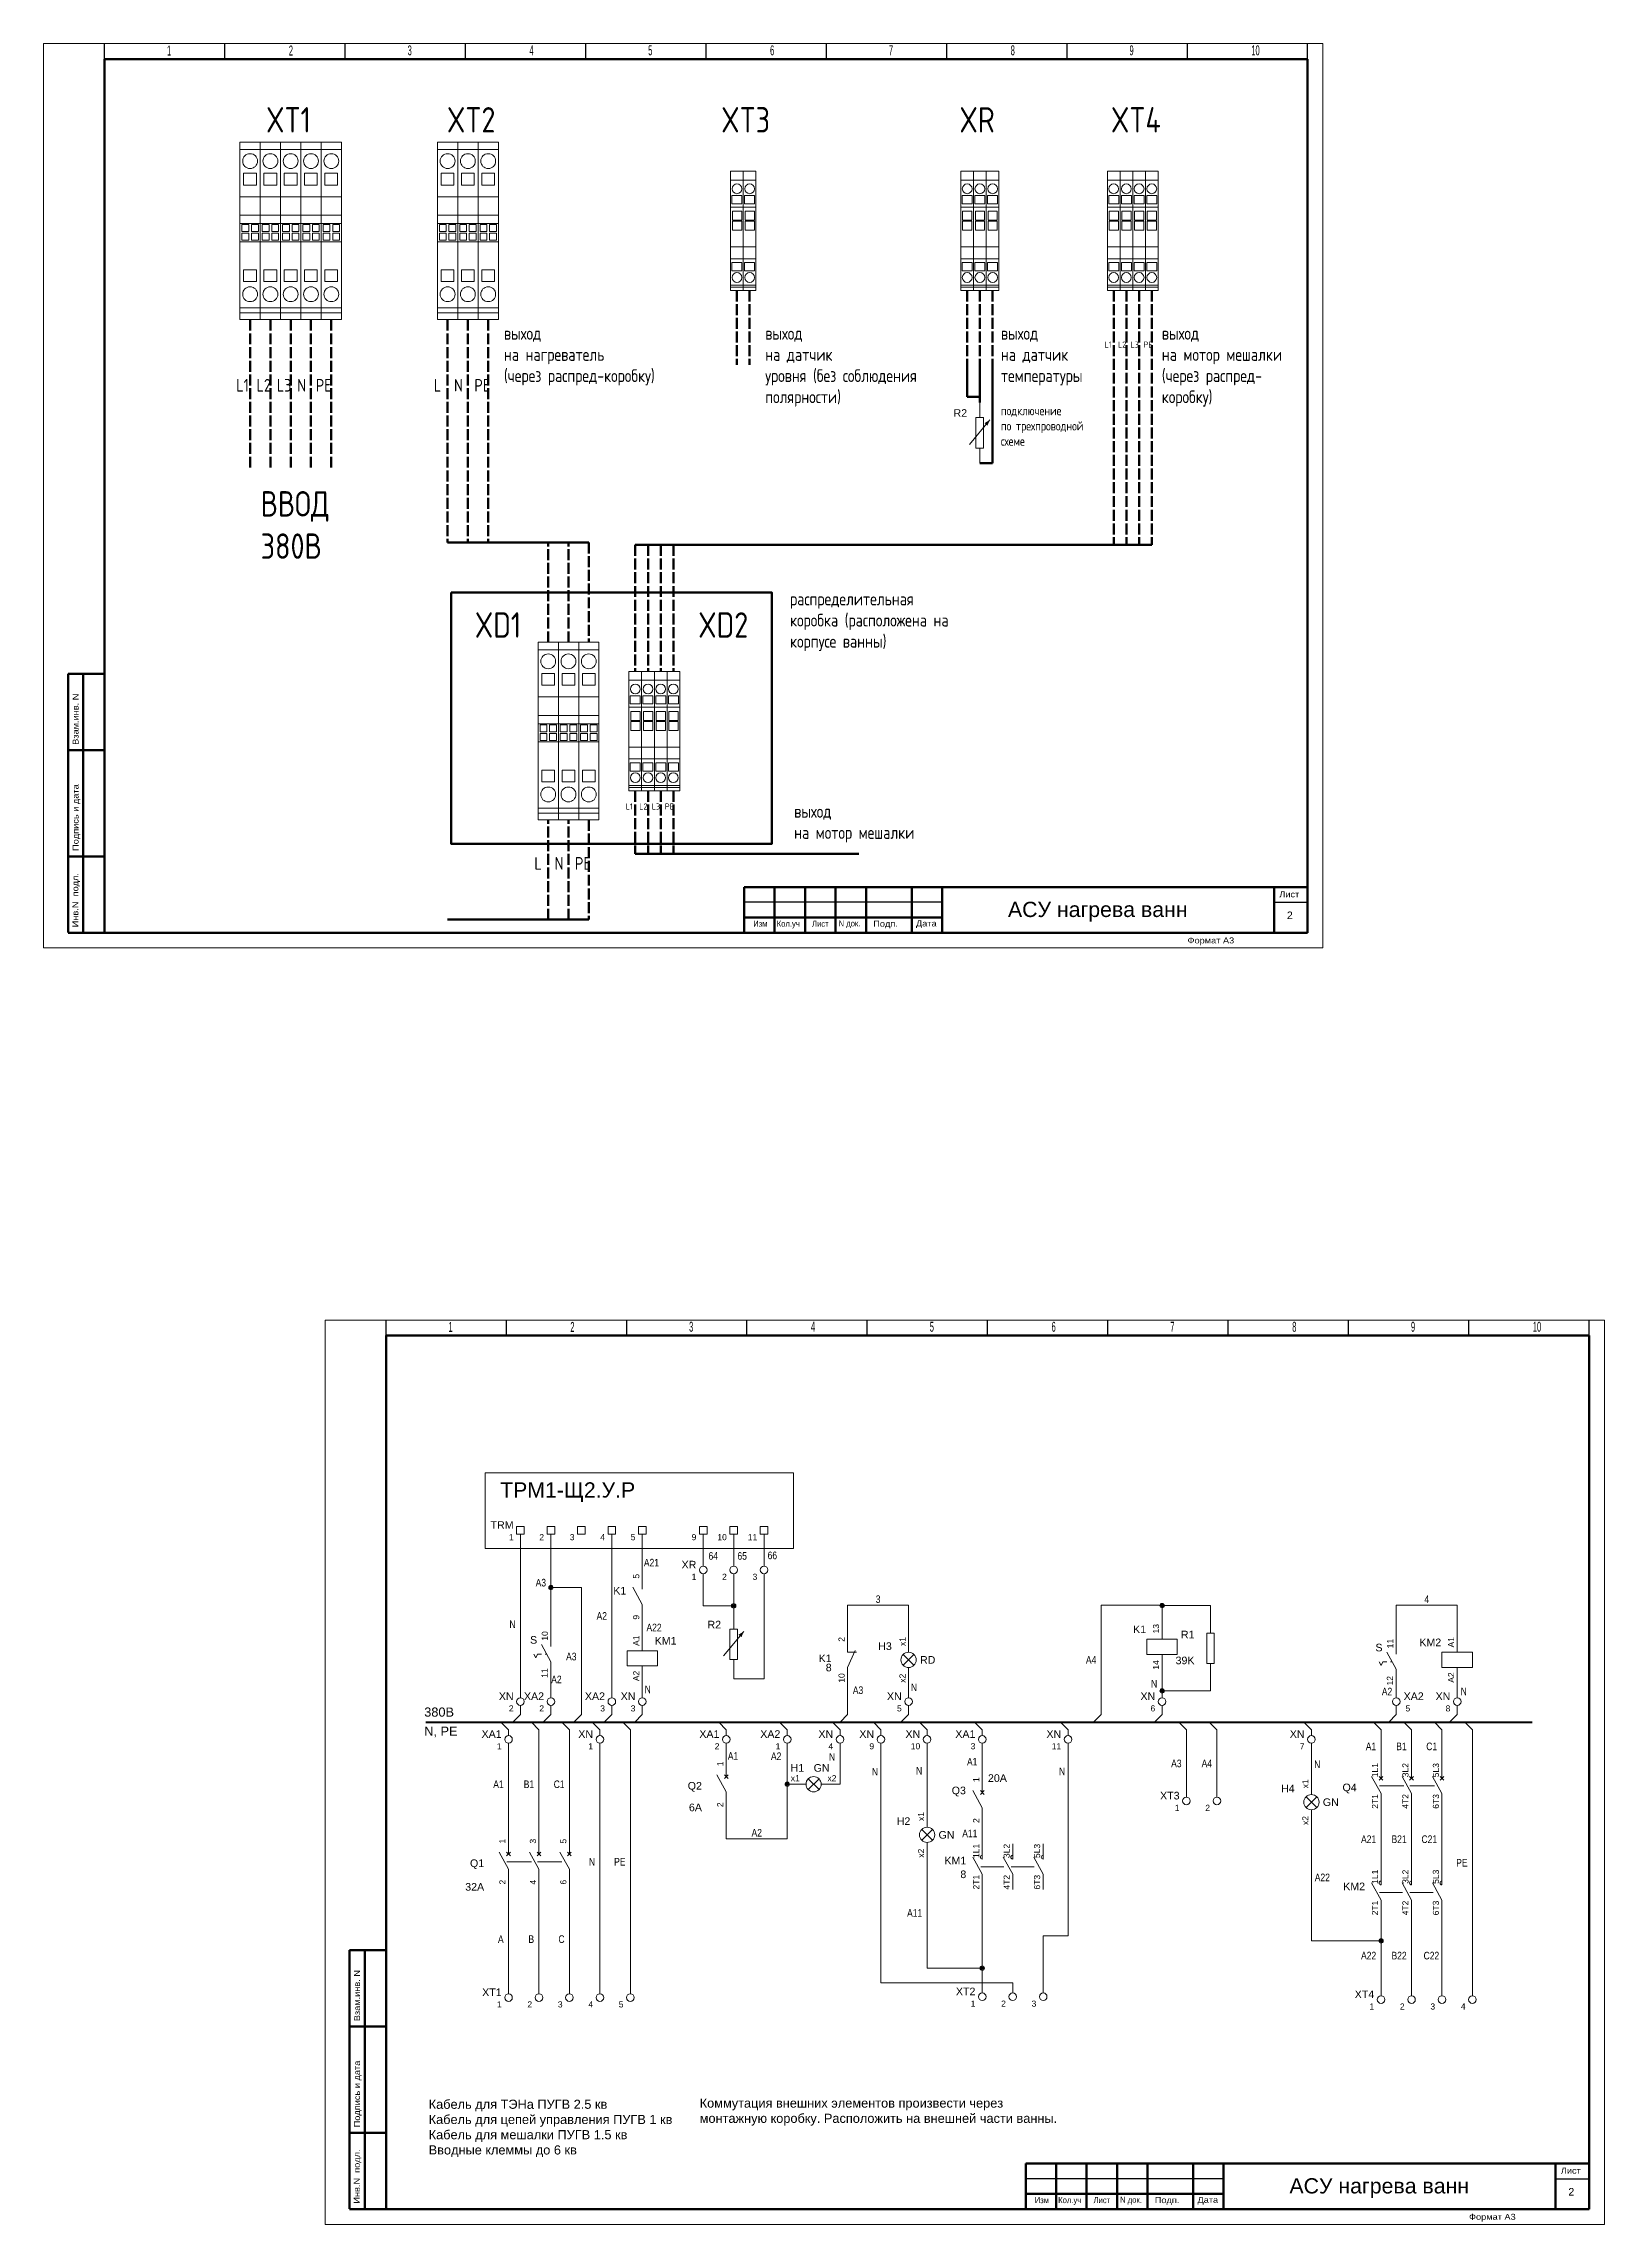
# Model space of a CAD drawing. Header units: inches. Extents: x 1904 to 4208, y 439 to 1413.
# Drawn here: x 1904 to 2417, y 697 to 1413 of the extents above; entities that cross this region are included whole.
import ezdxf
from ezdxf.enums import TextEntityAlignment as Align

# ---------------------------------------------------------------- set-up
doc = ezdxf.new("R2010")
doc.units = ezdxf.units.IN
doc.header["$MEASUREMENT"] = 0
doc.linetypes.add('ACAD_ISO02W100', pattern=[15, 12, -3])
doc.linetypes.add('Caddy_Solid', pattern=[0])
doc.layers.get('0').update_dxf_attribs({"lineweight": 15})
for name, color, linetype in [('DESC', 255, 'Continuous'), ('TERMS', 7, 'Continuous'), ('WIRECOPY', 7, 'Continuous'), ('WIRES', 7, 'Continuous'), ('XREFCHILD', 7, 'Continuous')]:
    doc.layers.add(name, color=color, linetype=linetype)
for name, color, linetype, lineweight in [('MISC', 7, 'Continuous', 15), ('TAGS', 250, 'Continuous', 15), ('WIREFIXED', 7, 'Continuous', 15)]:
    doc.layers.add(name, color=color, linetype=linetype, lineweight=lineweight)
doc.styles.add('GHOST', font='')
doc.styles.get("Standard").update_dxf_attribs({"font": 'arial.ttf'})
doc.styles.get('GHOST').set_extended_font_data('GOST Type AU')

msp = doc.modelspace()

# ---------------------------------------------------------------- texts
at = {"layer": 'TAGS', "color": 0, "lineweight": 100, "attachment_point": 1, "style": 'GHOST'}
for s, width, heights, insert, char_height in [('XT1', 31.8887, [0], (1977.46, 1391.99), 8.332), ('XT2', 31.8887, [0], (2036.84, 1391.99), 8.332), ('XT3', 31.8887, [0], (2126.88, 1391.99), 8.332), ('XR', 31.8887, [0], (2205.1, 1391.99), 8.332), ('XT4', 31.8887, [0], (2254.84, 1391.99), 8.332), ('выход\\Pна нагреватель\\P(через распред-коробку)', 54.6516, [33.33], (2055.56, 1319.76), 4.166), ('выход\\Pна датчик \\Pуровня (без соблюдения\\Pполярности)', 54.6516, [33.33], (2141.34, 1319.76), 4.166), ('выход\\Pна датчик \\Pтемпературы', 54.6516, [33.33], (2218.72, 1319.76), 4.166), ('выход\\Pна мотор мешалки\\P(через распред-\\Pкоробку)', 54.6516, [33.33], (2271.56, 1319.76), 4.166), ('L1', 3, [4.26], (2252.71, 1315), 2), ('L2', 3, [4.26], (2257.15, 1315), 2), ('L3', 3, [4.26], (2261.26, 1315), 2), ('PE', 2.4754, [3.21], (2265.55, 1315), 2), ('L1', 4.5412, [0], (1967.69, 1302.71), 4.166), ('L2', 4.5412, [0], (1974.35, 1302.71), 4.166), ('L3', 4.5412, [0], (1981.02, 1302.71), 4.166), ('N', 5.9937, [4.17], (1987.68, 1302.71), 4.17), ('PE', 4.5412, [0], (1993.81, 1302.71), 4.166), ('L', 4.5412, [0], (2032.52, 1302.71), 4.17), ('N', 4.5412, [0], (2039.19, 1302.71), 4.17), ('PE', 4.166, [0], (2045.86, 1302.71), 4.166), ('подключение\\Pпо трехпроводной\\Pсхеме', 54.6516, [33.33], (2218.72, 1293.78), 3), ('ВВОД\\P380В', 31.8887, [0], (1975.7, 1265.86), 8.332), ('XD1', 31.8887, [0], (2046, 1226.08), 8.332), ('XD2', 31.8887, [0], (2119.34, 1226.08), 8.332), ('распределительная коробка (расположена на корпусе ванны)', 54.6516, [33.33], (2149.5, 1232.52), 4.166), ('L1', 3, [4.26], (2095.53, 1163.3), 2), ('L2', 3, [4.26], (2099.98, 1163.3), 2), ('L3', 3, [4.26], (2104.08, 1163.3), 2), ('PE', 2.4754, [3.21], (2108.37, 1163.3), 2), ('выход\\Pна мотор мешалки', 48.2961, [15.33], (2150.84, 1162.77), 4.166), ('L', 4.5412, [0], (2065.56, 1145.69), 4.17), ('N', 4.5412, [0], (2072.22, 1145.69), 4.17), ('PE', 4.166, [0], (2078.89, 1145.69), 4.166)]:
    msp.add_mtext_dynamic_manual_height_columns(s, width=width, gutter_width=0.833, heights=heights, dxfattribs=dict(at, insert=insert, char_height=char_height))
at = {"layer": 'WIRES', "color": 7, "lineweight": 15}
for s, height, width, p in [('1', 3.27, 0.54, (1944.94, 1408.93)), ('2', 3.27, 0.54, (1984.94, 1408.93)), ('3', 3.27, 0.54, (2023.94, 1408.99)), ('4', 3.27, 0.54, (2063.94, 1408.99)), ('5', 3.27, 0.54, (2102.94, 1408.99)), ('6', 3.27, 0.54, (2142.94, 1408.99)), ('7', 3.27, 0.54, (2181.94, 1408.99)), ('8', 3.27, 0.54, (2221.94, 1408.99)), ('9', 3.27, 0.54, (2260.94, 1408.99)), ('10', 3.275, 0.54, (2300.94, 1408.99)), ('Лист', 1.965, 1.1, (2310.14, 1132.47)), ('Изм', 1.965, 0.913, (2137.42, 1122.81)), ('Кол.уч', 1.965, 0.913, (2145.12, 1122.82)), ('Лист', 1.965, 0.913, (2156.72, 1122.81)), ('N док.', 1.965, 0.913, (2165.44, 1122.92)), ('Подп.', 1.965, 1.1, (2176.82, 1122.82)), ('Дата', 1.965, 1.1, (2190.84, 1122.91)), ('Формат А3', 1.965, 1.1, (2280, 1117.33)), ('1', 3.27, 0.54, (2037.36, 989.75)), ('2', 3.27, 0.54, (2077.36, 989.75)), ('3', 3.27, 0.54, (2116.36, 989.81)), ('4', 3.27, 0.54, (2156.36, 989.81)), ('5', 3.27, 0.54, (2195.36, 989.81)), ('6', 3.27, 0.54, (2235.36, 989.81)), ('7', 3.27, 0.54, (2274.36, 989.81)), ('8', 3.27, 0.54, (2314.36, 989.81)), ('9', 3.27, 0.54, (2353.36, 989.81)), ('10', 3.275, 0.54, (2393.36, 989.81)), ('Лист', 1.965, 1.1, (2402.56, 713.29)), ('Изм', 1.965, 0.913, (2229.84, 703.63)), ('Кол.уч', 1.965, 0.913, (2237.54, 703.64)), ('Лист', 1.965, 0.913, (2249.14, 703.63)), ('N док.', 1.965, 0.913, (2257.86, 703.74)), ('Подп.', 1.965, 1.1, (2269.24, 703.64)), ('Дата', 1.965, 1.1, (2283.26, 703.73)), ('Формат А3', 1.965, 1.1, (2372.42, 698.15))]:
    msp.add_text(s, height=height, dxfattribs=dict(at, width=width)).set_placement(p)
at = {"layer": 'WIRES', "color": 7, "lineweight": 15, "width": 1.1}
for s, p in [('Взам.инв. N', (1915.9, 1182.56)), ('Подпись и дата', (1915.9, 1147.71)), ('Инв.N  подл.', (1915.81, 1122.63)), ('Взам.инв. N', (2008.32, 763.38)), ('Подпись и дата', (2008.32, 728.53)), ('Инв.N  подл.', (2008.23, 703.45))]:
    msp.add_text(s, height=1.965, rotation=90, dxfattribs=at).set_placement(p)
at = {"layer": 'WIRES', "color": 7, "lineweight": 15, "char_height": 5, "width": 67.6458, "attachment_point": 1}
for insert in [(2221.04, 1131), (2313.46, 711.81)]:
    msp.add_mtext('АСУ нагрева ванн', dxfattribs=dict(at, insert=insert))
at = {"layer": 'WIRES', "color": 7, "lineweight": 15, "attachment_point": 1}
for s, width, gutter_width, heights, insert, char_height in [('2', 31.316, 12.5, [3.05], (2312.61, 1127.8), 2.5), ('ТРМ1-Щ2.У.Р', 71.4741, 1, [0], (2054.31, 940.35), 5), ('380В', 12.9206, 1, [0], (2029.39, 866.4), 3), ('N, PE', 12.9206, 1, [0], (2029.39, 860.12), 3), ('Кабель для ТЭНа ПУГВ 2.5 кв\\PКабель для цепей управления ПУГВ 1 кв\\PКабель для мешалки ПУГВ 1.5 кв\\PВводные клеммы до 6 кв', 112.0875, 1, [0], (2030.85, 737.61), 3), ('Коммутация внешних элементов произвести через\\Pмонтажную коробку. Расположить на внешней части ванны.', 112.0875, 1, [0], (2119.83, 737.99), 3), ('2', 31.316, 12.5, [3.05], (2405.03, 708.62), 2.5)]:
    msp.add_mtext_dynamic_manual_height_columns(s, width=width, gutter_width=gutter_width, heights=heights, dxfattribs=dict(at, insert=insert, char_height=char_height))

# ---------------------------------------------------------------- blocks, each defined once
blk = doc.blocks.new('VT0_418')
for p, q in [((-2.5, 0), (2.5, 0)), ((0, -2.5), (-2.5, 0))]:
    blk.add_line(p, q)
at = {"flags": 1}
for tag, p in [('X4TERM01', (-2.5, 0)), ('X1TERM01', (2.5, 0)), ('WDWSEQ', (-2.63, -0.91)), ('X8TERM01', (0, -2.5))]:
    blk.add_attdef(tag, p, '', height=0.4, dxfattribs=at)
blk = doc.blocks.new('VT0002')
blk.add_circle((0, 0), 1.25)
for tag, p in [('INST', (-2.25, 6.5)), ('LOC', (-2.25, 3.5)), ('DESC1', (-2.25, -6.25)), ('DESC2', (-2.25, -9.25)), ('DESC3', (-2.25, -12.25))]:
    blk.add_attdef(tag, text='', height=2.5).set_placement(p, align=Align.RIGHT)
at = {"flags": 1}
for tag, p, height in [('ASSYCODE', (2.75, 10.75), 1), ('CATDESC', (2.75, 9.25), 1), ('MFG', (2.75, 7.25), 1.5), ('X4PIN01', (-1.25, 1), 0.25), ('X4TERMDESC01', (-1.25, 0.5), 0.4), ('X4TERM01', (-1.25, 0), 0.25), ('STRIPSEQ', (0, 0), 0.025), ('X2PIN01', (0, 2.25), 0.25), ('X2TERMDESC01', (0, 1.75), 0.4), ('X2TERM01', (0, 1.25), 0.25), ('X8PIN01', (0, -0.25), 0.25), ('X1PIN01', (1.25, 1), 0.25), ('X1TERMDESC01', (1.25, 0.5), 0.4), ('X1TERM01', (1.25, 0), 0.25), ('CAT', (2.75, 4.75), 1.5), ('LINKTERM', (0, -0.04), 0.025), ('X8TERMDESC01', (0, -0.75), 0.4), ('X8TERM01', (0, -1.25), 0.25)]:
    blk.add_attdef(tag, p, '', height=height, dxfattribs=at)
at = {"flags": 8}
for tag, height, p in [('TAGSTRIP', 2.5, (-2.25, 0.5)), ('TERM01', 2, (-2.25, -3.25))]:
    blk.add_attdef(tag, text='', height=height, dxfattribs=at).set_placement(p, align=Align.RIGHT)
blk = doc.blocks.new('VCB1')
for p, q in [((0, 7.5), (0, 2.5)), ((0, -2.5), (-3.12, 3.12)), ((0.62, 1.88), (-0.62, 3.12)), ((-0.62, 1.88), (0.62, 3.12)), ((0, -2.5), (0, -7.5))]:
    blk.add_line(p, q)
for tag, p in [('INST', (-8, 5.25)), ('TAG1', (-8, -1.75)), ('LOC', (-8, 1.75)), ('RATING1', (-8, -6.35)), ('DESC1', (-8, -14.35)), ('DESC2', (-8, -17.85)), ('DESC3', (-8, -21.35))]:
    blk.add_attdef(tag, text='', height=2.5).set_placement(p, align=Align.RIGHT)
blk.add_attdef('TERM01', text='', height=2, rotation=90).set_placement((-1, 7.5), align=Align.RIGHT)
at = {"flags": 1}
for tag, p, height in [('X2TERM01', (0, 7.5), 0.32), ('MFG', (2.75, 6.5), 1.5), ('X4LINK', (-2, 0), 0.32), ('X1LINK', (-0.5, 0), 0.32), ('CAT', (2.75, 4), 1.5), ('X8TERM02', (0, -7.5), 0.32), ('ASSYCODE', (1, -9), 1), ('CATDESC', (1, -12), 1), ('CONTACT', (1, -13.5), 1), ('FAMILY', (1, -10.5), 1), ('COMMON', (2.25, -14.75), 1)]:
    blk.add_attdef(tag, p, '', height=height, dxfattribs=at)
blk.add_attdef('TERM02', (-1, -7.5), '', height=2, rotation=90)
at = {"lineweight": 15}
blk.add_attdef('XREF', text='', height=2.5, dxfattribs=at).set_placement((-8, -10.35), align=Align.RIGHT)
blk = doc.blocks.new('VCB2')
for p, q in [((0, 7.5), (0, 2.5)), ((0, -2.5), (-3.12, 3.12)), ((0.62, 1.88), (-0.62, 3.12)), ((-0.62, 1.88), (0.62, 3.12)), ((0, -2.5), (0, -7.5))]:
    blk.add_line(p, q)
blk.add_attdef('TERM01', text='', height=2, rotation=90).set_placement((-1, 7.5), align=Align.RIGHT)
at = {"flags": 1}
for tag, p, height in [('X2TERM01', (0, 7.5), 0.32), ('X4LINK', (-2.5, 0), 0.32), ('X1LINK', (-0.5, 0), 0.32), ('X8TERM02', (0, -7.5), 0.32), ('CONTACT', (1, -13.5), 1), ('FAMILY', (1, -10.5), 1)]:
    blk.add_attdef(tag, p, '', height=height, dxfattribs=at)
for tag, p in [('INST', (-8, 2.65)), ('LOC', (-8, -0.35)), ('TAG2', (-8, -3.35)), ('DESC1', (-8, -13.35)), ('DESC2', (-8, -16.35)), ('DESC3', (-8, -19.35))]:
    blk.add_attdef(tag, text='', height=2.5).set_placement(p, align=Align.RIGHT)
blk.add_attdef('TERM02', (-1, -7.5), '', height=2, rotation=90)
blk.add_attdef('RATING1', text='', height=2.5, dxfattribs=at).set_placement((-8, -6.35), align=Align.RIGHT)
at = {"lineweight": 15}
blk.add_attdef('XREF', text='', height=2.5, dxfattribs=at).set_placement((-8, -10.35), align=Align.RIGHT)
blk = doc.blocks.new('WDDOT')
for radius in [0.72, 0.449, 0.223]:
    blk.add_circle((0, 0), radius)
blk = doc.blocks.new('HLT1G')
for p, q in [((-7.5, 0), (-2.5, 0)), ((1.77, -1.77), (-1.77, 1.77)), ((1.77, 1.77), (-1.77, -1.77)), ((2.5, 0), (7.5, 0))]:
    blk.add_line(p, q)
blk.add_circle((0, 0), 2.5)
for tag, p in [('INST', (-5, 11.12)), ('LOC', (-5, 7.62)), ('TAG1', (-5, 4.12)), ('DESC1', (-5, -10)), ('DESC2', (-5, -13.5)), ('DESC3', (-5, -17))]:
    blk.add_attdef(tag, text='', height=2.5).set_placement(p, align=Align.RIGHT)
for tag, p, height, flags in [('CAT', (4.92, 9.62), 1.5, 9), ('MFG', (4.92, 12.12), 1.5, 9), ('X4TERM01', (-7.5, 0), 0.32, 1), ('TERM01', (-7.5, 1), 2, 8), ('X2LINK', (0, 2.5), 0.32, 1), ('X1TERM02', (7.5, 0), 0.32, 1), ('X8LINK', (0, -2.5), 0.32, 1), ('ASSYCODE', (8.5, -4), 1, 1), ('CATDESC', (8.5, -7), 1, 1), ('FAMILY', (8.5, -5.5), 1, 1)]:
    blk.add_attdef(tag, p, '', height=height, dxfattribs=dict(flags=flags))
at = {"flags": 8}
blk.add_attdef('TERM02', text='', height=2, dxfattribs=at).set_placement((7.5, 1), align=Align.RIGHT)
at = {"lineweight": 15}
blk.add_attdef('COLOR', (0, 4.12), '', height=2.5, dxfattribs=at)
for tag, p in [('XREF', (-5, -6.25)), ('WDTAGALT', (-5, -20))]:
    blk.add_attdef(tag, text='', height=2.5, dxfattribs=at).set_placement(p, align=Align.RIGHT)
blk = doc.blocks.new('VT0001')
for p, q in [((-1.25, -1.25), (-1.25, 1.25)), ((-1.25, 1.25), (1.25, 1.25)), ((1.25, 1.25), (1.25, -1.25)), ((1.25, -1.25), (-1.25, -1.25))]:
    blk.add_line(p, q)
for tag, p in [('INST', (-2.25, 6.5)), ('LOC', (-2.25, 3.5)), ('DESC1', (-2.25, -6.25)), ('DESC2', (-2.25, -9.25)), ('DESC3', (-2.25, -12.25))]:
    blk.add_attdef(tag, text='', height=2.5).set_placement(p, align=Align.RIGHT)
at = {"flags": 1}
for tag, p, height in [('ASSYCODE', (2.75, 10.75), 1), ('CATDESC', (2.75, 9.25), 1), ('MFG', (2.75, 7.25), 1.5), ('X4PIN01', (-1.25, 1), 0.25), ('X4TERMDESC01', (-1.25, 0.5), 0.4), ('X4TERM01', (-1.25, 0), 0.25), ('STRIPSEQ', (0, 0), 0.025), ('X2PIN01', (0, 2.25), 0.25), ('X2TERMDESC01', (0, 1.75), 0.4), ('X2TERM01', (0, 1.25), 0.25), ('X8PIN01', (0, -0.25), 0.25), ('X1PIN01', (1.25, 1), 0.25), ('X1TERMDESC01', (1.25, 0.5), 0.4), ('X1TERM01', (1.25, 0), 0.25), ('CAT', (2.75, 4.75), 1.5), ('LINKTERM', (0, -0.04), 0.025), ('X8TERMDESC01', (0, -0.75), 0.4), ('X8TERM01', (0, -1.25), 0.25)]:
    blk.add_attdef(tag, p, '', height=height, dxfattribs=at)
at = {"flags": 8}
for tag, height, p in [('TAGSTRIP', 2.5, (-2.25, 0.5)), ('TERM01', 2, (-2.25, -3.25))]:
    blk.add_attdef(tag, text='', height=height, dxfattribs=at).set_placement(p, align=Align.RIGHT)
blk = doc.blocks.new('VSS2122F')
for p, q in [((0, 7.5), (0, 2.5)), ((-5, -1.25), (-5.62, 0)), ((-4.38, 0), (-5, -1.25)), ((-4.38, 0), (-3.12, 0)), ((0, -2.5), (-3.12, 3.12)), ((-1.88, 0), (-1.39, 0)), ((0, -2.5), (0, -7.5))]:
    blk.add_line(p, q)
for tag, p in [('INST', (-4.51, 9.4)), ('LOC', (-4.51, 6.4)), ('TAG2', (-4.51, 3.4)), ('DESC1', (-4.51, -9.72)), ('DESC2', (-4.51, -12.72)), ('DESC3', (-4.51, -15.72))]:
    blk.add_attdef(tag, text='', height=2.5).set_placement(p, align=Align.RIGHT)
blk.add_attdef('TERM01', text='', height=2, rotation=90).set_placement((-1, 7.5), align=Align.RIGHT)
at = {"flags": 1}
for tag, p, height in [('X2TERM01', (0, 7.5), 0.32), ('X4LINK', (-7.26, 0), 0.32), ('X1LINK', (-0.12, 0), 0.32), ('CONTACT', (0.75, 3.89), 1), ('COMMON', (2, 2.64), 1), ('ASSYCODE', (1, -3.5), 1), ('CATDESC', (1, -6.5), 1), ('FAMILY', (1, -5), 1), ('X8TERM02', (0, -7.5), 0.32)]:
    blk.add_attdef(tag, p, '', height=height, dxfattribs=at)
blk.add_attdef('TERM02', (-1.1, -7.8), '', height=2, rotation=90)
at = {"lineweight": 15}
blk.add_attdef('STATE', (4.16, -2), '', height=2.5, dxfattribs=at)
blk.add_attdef('XREF', text='', height=2.5, dxfattribs=at).set_placement((-4.51, -6.72), align=Align.RIGHT)
blk = doc.blocks.new('VMS1')
for p, q in [((0, 2.5), (0, 7.5)), ((0, -2.5), (0, -7.5))]:
    blk.add_line(p, q)
blk.add_lwpolyline([(-5, 2.5), (-5, -2.5), (5, -2.5), (5, 2.5)], close=True)
for tag, p in [('INST', (-5.25, 10.5)), ('LOC', (-5.25, 7.5)), ('TAG1', (-5.25, 4.5)), ('DESC1', (-5.25, -6.85)), ('DESC2', (-5.25, -9.85)), ('DESC3', (-5.25, -12.85))]:
    blk.add_attdef(tag, text='', height=2.5).set_placement(p, align=Align.RIGHT)
blk.add_attdef('TERM01', text='', height=2, rotation=90).set_placement((-1, 7.5), align=Align.RIGHT)
at = {"flags": 1}
for tag, p, height in [('X2TERM01', (0, 7.5), 0.32), ('X4LINK', (-5, 0), 0.32), ('X1LINK', (5, 0), 0.32), ('ASSYCODE', (1, -4), 1), ('CATDESC', (1, -7), 1), ('FAMILY', (1, -5.5), 1), ('X8TERM02', (0, -7.5), 0.32)]:
    blk.add_attdef(tag, p, '', height=height, dxfattribs=at)
at = {"flags": 9}
for tag, p in [('MFG', (-6, 1)), ('CAT', (-6, -1.5))]:
    blk.add_attdef(tag, text='', height=1.5, dxfattribs=at).set_placement(p, align=Align.RIGHT)
blk.add_attdef('TERM02', (-1, -7.5), '', height=2, rotation=90)
at = {"lineweight": 9}
for tag, p in [('NO', (-5.5, -16.5)), ('NC', (-5.5, -19.5))]:
    blk.add_attdef(tag, text='', height=2.5, dxfattribs=at).set_placement(p, align=Align.TOP_RIGHT)
for tag, p in [('XREFNO', (-4, -16.5)), ('XREFNC', (-4, -19.5))]:
    blk.add_attdef(tag, text='', height=2.5, dxfattribs=at).set_placement(p, align=Align.TOP_LEFT)
blk = doc.blocks.new('VLT1G')
for p, q in [((0, 7.5), (0, 2.5)), ((-1.77, -1.77), (1.77, 1.77)), ((1.77, -1.77), (-1.77, 1.77)), ((0, -2.5), (0, -7.5))]:
    blk.add_line(p, q)
blk.add_circle((0, 0), 2.5)
for tag, p in [('INST', (-5.5, 10.25)), ('LOC', (-5.5, 6.75)), ('TAG1', (-5.5, 3.25)), ('DESC1', (-5.5, -6.35)), ('DESC2', (-5.5, -9.85)), ('DESC3', (-5.5, -13.35))]:
    blk.add_attdef(tag, text='', height=2.5).set_placement(p, align=Align.RIGHT)
blk.add_attdef('TERM01', text='', height=2, rotation=90).set_placement((-1, 7.5), align=Align.RIGHT)
at = {"flags": 1}
for tag, p, height in [('X2TERM01', (0, 7.5), 0.32), ('X4LINK', (-3, 0), 0.32), ('X1LINK', (3, 0), 0.32), ('ASSYCODE', (1, -4), 1), ('CATDESC', (1, -7), 1), ('FAMILY', (1, -5.5), 1), ('X8TERM02', (0, -7.5), 0.32)]:
    blk.add_attdef(tag, p, '', height=height, dxfattribs=at)
at = {"flags": 9}
for tag, p in [('MFG', (-6, -0.25)), ('CAT', (-6, -2.75))]:
    blk.add_attdef(tag, text='', height=1.5, dxfattribs=at).set_placement(p, align=Align.RIGHT)
blk.add_attdef('TERM02', (-1, -7.5), '', height=2, rotation=90)
at = {"lineweight": 13}
blk.add_attdef('COLOR', text='', height=2.5, dxfattribs=at).set_placement((3.75, 0), align=Align.MIDDLE_LEFT)
at = {"lineweight": 15}
for tag, p in [('WDTAGALT', (-5.5, -21)), ('XREF', (-5.5, -18))]:
    blk.add_attdef(tag, text='', height=2.5, dxfattribs=at).set_placement(p, align=Align.RIGHT)
blk = doc.blocks.new('VCR1')
for p, q in [((0, 2.5), (0, 7.5)), ((0, -2.5), (0, -7.5))]:
    blk.add_line(p, q)
blk.add_lwpolyline([(-5, 2.5), (-5, -2.5), (5, -2.5), (5, 2.5)], close=True)
for tag, p in [('INST', (-5.25, 11.5)), ('LOC', (-5.25, 8)), ('TAG1', (-5.25, 4.5)), ('DESC1', (-5.25, -6.85)), ('DESC2', (-5.25, -10.35)), ('DESC3', (-5.25, -13.85))]:
    blk.add_attdef(tag, text='', height=2.5).set_placement(p, align=Align.RIGHT)
blk.add_attdef('TERM01', text='', height=2, rotation=90).set_placement((-1, 7.5), align=Align.RIGHT)
at = {"flags": 1}
for tag, p, height in [('X2TERM01', (0, 7.5), 0.32), ('X4LINK', (-5, 0), 0.32), ('X1LINK', (5, 0), 0.32), ('ASSYCODE', (1, -4), 1), ('CATDESC', (1, -7), 1), ('FAMILY', (1, -5.5), 1), ('X8TERM02', (0, -7.5), 0.32)]:
    blk.add_attdef(tag, p, '', height=height, dxfattribs=at)
at = {"flags": 9}
for tag, p in [('MFG', (-6, 1)), ('CAT', (-6, -1.5))]:
    blk.add_attdef(tag, text='', height=1.5, dxfattribs=at).set_placement(p, align=Align.RIGHT)
blk.add_attdef('TERM02', (-1, -7.5), '', height=2, rotation=90)
at = {"lineweight": 9}
for tag, p in [('NO', (-5.5, -16.5)), ('NC', (-5.5, -20))]:
    blk.add_attdef(tag, text='', height=2.5, dxfattribs=at).set_placement(p, align=Align.TOP_RIGHT)
for tag, p in [('XREFNO', (-4, -16.5)), ('XREFNC', (-4, -20))]:
    blk.add_attdef(tag, text='', height=2.5, dxfattribs=at).set_placement(p, align=Align.TOP_LEFT)
blk = doc.blocks.new('VRE1B')
for p, q in [((0, 5), (0, 10)), ((0, -5), (0, -10))]:
    blk.add_line(p, q)
blk.add_lwpolyline([(-1.25, 5), (-1.25, -5), (1.25, -5), (1.25, 5)], close=True)
for tag, p in [('INST', (-5.25, 10.25)), ('LOC', (-5.25, 6.75)), ('RATING1', (-5.25, -1.25)), ('TAG1', (-5.25, 3.25)), ('DESC1', (-5.25, -5.25)), ('DESC2', (-5.25, -8.75)), ('DESC3', (-5.25, -12.25))]:
    blk.add_attdef(tag, text='', height=2.5).set_placement(p, align=Align.RIGHT)
blk.add_attdef('TERM01', text='', height=2, rotation=90).set_placement((-1, 10), align=Align.RIGHT)
at = {"flags": 1}
for tag, p, height in [('X2TERM01', (0, 10), 0.32), ('CAT', (2.75, 6.5), 1.5), ('MFG', (2.75, 9), 1.5), ('ASSYCODE', (2.25, -1.5), 1), ('CATDESC', (2.25, -4.5), 1), ('FAMILY', (2.25, -3), 1), ('X8TERM02', (0, -10), 0.32)]:
    blk.add_attdef(tag, p, '', height=height, dxfattribs=at)
blk.add_attdef('TERM02', (-1, -10), '', height=2, rotation=90)
blk = doc.blocks.new('VCR21')
for p, q in [((0, 7.5), (0, 2.5)), ((0, -2.5), (-3.12, 3.12)), ((0, -2.5), (0, -7.5))]:
    blk.add_line(p, q)
for tag, p in [('INST', (-5.25, 6.75)), ('TAG2', (-5.25, 0.75)), ('LOC', (-5.25, 3.75)), ('DESC1', (-5.25, -6.75)), ('XREF', (-5.25, -3.75)), ('DESC2', (-5.25, -9.75)), ('DESC3', (-5.25, -12.75))]:
    blk.add_attdef(tag, text='', height=2.5).set_placement(p, align=Align.RIGHT)
blk.add_attdef('TERM01', text='', height=2, rotation=90).set_placement((-1, 7.5), align=Align.RIGHT)
at = {"flags": 1}
for tag, p, height in [('X2TERM01', (0, 7.5), 0.32), ('X4LINK', (-2.75, 0), 0.32), ('X1LINK', (-0.5, 0), 0.32), ('CONTACT', (4, -3.5), 1), ('FAMILY', (4, -5), 1), ('COMMON', (5.25, -4.75), 1), ('X8TERM02', (0, -7.5), 0.32)]:
    blk.add_attdef(tag, p, '', height=height, dxfattribs=at)
blk.add_attdef('TERM02', (-1, -7.5), '', height=2, rotation=90)
blk = doc.blocks.new('VCR22')
for p, q in [((0, 7.5), (0, 2.5)), ((0, -2.5), (2.5, 3.12)), ((0, 2.5), (2.87, 2.5)), ((0, -2.5), (0, -7.5))]:
    blk.add_line(p, q)
for tag, p in [('INST', (-5.25, 5.25)), ('TAG2', (-5.25, -0.75)), ('LOC', (-5.25, 2.25)), ('DESC1', (-5.25, -6.75)), ('XREF', (-5.25, -3.75)), ('DESC2', (-5.25, -9.75)), ('DESC3', (-5.25, -12.75))]:
    blk.add_attdef(tag, text='', height=2.5).set_placement(p, align=Align.RIGHT)
blk.add_attdef('TERM01', text='', height=2, rotation=90).set_placement((-1, 7.5), align=Align.RIGHT)
at = {"flags": 1}
for tag, p, height in [('X2TERM01', (0, 7.5), 0.32), ('X4LINK', (-0.55, 0), 0.32), ('X1LINK', (1.92, 0), 0.32), ('CONTACT', (4, -3.5), 1), ('FAMILY', (4, -5), 1), ('COMMON', (5.25, -4.75), 1), ('X8TERM02', (0, -7.5), 0.32)]:
    blk.add_attdef(tag, p, '', height=height, dxfattribs=at)
blk.add_attdef('TERM02', (-1, -7.5), '', height=2, rotation=90)
blk = doc.blocks.new('VLT1R')
for p, q in [((0, 7.5), (0, 2.5)), ((-1.77, -1.77), (1.77, 1.77)), ((1.77, -1.77), (-1.77, 1.77)), ((0, -2.5), (0, -7.5))]:
    blk.add_line(p, q)
blk.add_circle((0, 0), 2.5)
for tag, p in [('INST', (-5.5, 10.25)), ('LOC', (-5.5, 6.75)), ('TAG1', (-5.5, 3.25)), ('DESC1', (-5.5, -6.35)), ('DESC2', (-5.5, -9.85)), ('DESC3', (-5.5, -13.35))]:
    blk.add_attdef(tag, text='', height=2.5).set_placement(p, align=Align.RIGHT)
blk.add_attdef('TERM01', text='', height=2, rotation=90).set_placement((-1, 7.5), align=Align.RIGHT)
at = {"flags": 1}
for tag, p, height in [('X2TERM01', (0, 7.5), 0.32), ('X4LINK', (-3, 0), 0.32), ('X1LINK', (3, 0), 0.32), ('ASSYCODE', (1, -4), 1), ('CATDESC', (1, -7), 1), ('FAMILY', (1, -5.5), 1), ('X8TERM02', (0, -7.5), 0.32)]:
    blk.add_attdef(tag, p, '', height=height, dxfattribs=at)
at = {"flags": 9}
for tag, p in [('MFG', (-6, -0.25)), ('CAT', (-6, -2.75))]:
    blk.add_attdef(tag, text='', height=1.5, dxfattribs=at).set_placement(p, align=Align.RIGHT)
blk.add_attdef('TERM02', (-1, -7.5), '', height=2, rotation=90)
at = {"lineweight": 13}
blk.add_attdef('COLOR', text='', height=2.5, dxfattribs=at).set_placement((3.75, 0), align=Align.MIDDLE_LEFT)
at = {"lineweight": 15}
for tag, p in [('WDTAGALT', (-5.5, -22)), ('XREF', (-5.5, -18))]:
    blk.add_attdef(tag, text='', height=2.5, dxfattribs=at).set_placement(p, align=Align.RIGHT)
blk = doc.blocks.new('VVR1R2')
for p, q in [((0, 5), (0, 10)), ((-3.36, -3.79), (3.3, 4.22)), ((0, -5), (0, -10))]:
    blk.add_line(p, q)
blk.add_lwpolyline([(-1.25, 5), (-1.25, -5), (1.25, -5), (1.25, 5)], close=True)
blk.add_solid([(2.54, 2.34), (1.57, 3.17), (3.31, 4.22)])
for tag, p in [('TAG1', (-4.13, 5.25)), ('INST', (-4.13, 11.25)), ('LOC', (-4.13, 8.25)), ('RATING1', (-3.56, 0.78)), ('DESC1', (-3.64, -5.65)), ('DESC2', (-3.64, -8.65)), ('DESC3', (-3.64, -11.65))]:
    blk.add_attdef(tag, text='', height=2.5).set_placement(p, align=Align.RIGHT)
blk.add_attdef('TERM01', text='', height=2, rotation=90).set_placement((-1, 10), align=Align.RIGHT)
at = {"flags": 1}
for tag, p, height in [('X2TERM01', (0, 10), 0.32), ('ASSYCODE', (2.05, -3.96), 1), ('CATDESC', (2.05, -6.96), 1), ('FAMILY', (2.05, -5.46), 1), ('X8TERM02', (0, -10), 0.32)]:
    blk.add_attdef(tag, p, '', height=height, dxfattribs=at)
at = {"flags": 9}
for tag, p in [('MFG', (5.34, 6.24)), ('CAT', (5.34, 3.74))]:
    blk.add_attdef(tag, text='', height=1.5, dxfattribs=at).set_placement(p, align=Align.RIGHT)
blk.add_attdef('TERM02', (-1, -10), '', height=2, rotation=90)
at = {"lineweight": 15}
blk.add_attdef('XREF', text='', height=2.5, dxfattribs=at).set_placement((-3.64, -2.65), align=Align.RIGHT)
blk = doc.blocks.new('WD_WNV')
at = {"linetype": 'Continuous', "width": 0.8}
blk.add_attdef('WIRENO', text='', height=2.5, dxfattribs=at).set_placement((-1.6, 0), align=Align.MIDDLE_RIGHT)
at = {"flags": 1}
for tag, p in [('W01USER', (-1, 1.25)), ('W02USER', (-1, 1.125)), ('W03USER', (-1, 1)), ('W04USER', (-1, 0.875)), ('W05USER', (-1, 0.75)), ('W06USER', (-1, 0.625)), ('W07USER', (-1, 0.5)), ('W08USER', (-1, 0.375)), ('W09USER', (-1, 0.25)), ('W10USER', (-1, 0.125))]:
    blk.add_attdef(tag, text='', height=0.08, dxfattribs=at).set_placement(p, align=Align.CENTER)
blk = doc.blocks.new('WD_WNH')
at = {"linetype": 'Continuous', "width": 0.8}
blk.add_attdef('WIRENO', text='', height=2.5, dxfattribs=at).set_placement((0, 0.75), align=Align.CENTER)
at = {"flags": 1}
for tag, p in [('W01USER', (0, 1.25)), ('W02USER', (0, 1.125)), ('W03USER', (0, 1)), ('W04USER', (0, 0.875)), ('W05USER', (0, 0.75)), ('W06USER', (0, 0.625)), ('W07USER', (0, 0.5)), ('W08USER', (0, 0.375)), ('W09USER', (0, 0.25)), ('W10USER', (0, 0.125))]:
    blk.add_attdef(tag, text='', height=0.08, dxfattribs=at).set_placement(p, align=Align.CENTER)
blk = doc.blocks.new('WD_WCV')
at = {"linetype": 'Continuous', "width": 0.8}
blk.add_attdef('WIRECOPY', text='', height=2.5, dxfattribs=at).set_placement((-1.6, 0), align=Align.MIDDLE_RIGHT)
blk = doc.blocks.new('VMS21P')
for p, q in [((0, 7.5), (0, 2.5)), ((0, -2.5), (-3.12, 3.12)), ((0, -2.5), (0, -7.5))]:
    blk.add_line(p, q)
blk.add_arc((0, 3.12), 0.625, 90, 270)
for tag, p in [('INST', (-5.25, 6.75)), ('TAG2', (-5.25, 0.75)), ('LOC', (-5.25, 3.75)), ('DESC1', (-5.25, -6.75)), ('XREF', (-5.25, -3.75)), ('DESC2', (-5.25, -9.75)), ('DESC3', (-5.25, -12.75))]:
    blk.add_attdef(tag, text='', height=2.5).set_placement(p, align=Align.RIGHT)
blk.add_attdef('TERM01', text='', height=2, rotation=90).set_placement((-1, 7.5), align=Align.RIGHT)
at = {"flags": 1}
for tag, p, height in [('X2TERM01', (0, 7.5), 0.32), ('X4LINK', (-2.91, 0), 0.32), ('X1LINK', (-0.5, 0), 0.32), ('CONTACT', (4, -3.5), 1), ('FAMILY', (4, -5), 1), ('X8TERM02', (0, -7.5), 0.32)]:
    blk.add_attdef(tag, p, '', height=height, dxfattribs=at)
blk.add_attdef('TERM02', (-1, -7.5), '', height=2, rotation=90)

# ---------------------------------------------------------------- linework, layer by layer
at = {"linetype": 'Caddy_Solid', "lineweight": 25}
for p, q in [((1924.44, 1407.83), (1924.44, 1412.83)), ((1963.94, 1407.83), (1963.94, 1412.83)), ((2003.44, 1407.83), (2003.44, 1412.83)), ((2042.94, 1407.83), (2042.94, 1412.83)), ((2082.44, 1407.83), (2082.44, 1412.83)), ((2121.94, 1407.83), (2121.94, 1412.83)), ((2161.44, 1407.83), (2161.44, 1412.83)), ((2200.94, 1407.83), (2200.94, 1412.83)), ((2240.44, 1407.83), (2240.44, 1412.83)), ((2279.94, 1407.83), (2279.94, 1412.83)), ((2319.44, 1407.83), (2319.44, 1412.83)), ((2199.44, 1130.83), (2134.44, 1130.83)), ((2308.44, 1130.83), (2319.44, 1130.83)), ((2016.86, 988.65), (2016.86, 993.65)), ((2056.36, 988.65), (2056.36, 993.65)), ((2095.86, 988.65), (2095.86, 993.65)), ((2135.36, 988.65), (2135.36, 993.65)), ((2174.86, 988.65), (2174.86, 993.65)), ((2214.36, 988.65), (2214.36, 993.65)), ((2253.86, 988.65), (2253.86, 993.65)), ((2293.36, 988.65), (2293.36, 993.65)), ((2332.86, 988.65), (2332.86, 993.65)), ((2372.36, 988.65), (2372.36, 993.65)), ((2411.86, 988.65), (2411.86, 993.65)), ((2291.86, 711.65), (2226.86, 711.65)), ((2400.86, 711.65), (2411.86, 711.65))]:
    msp.add_line(p, q, dxfattribs=at)
at = {"linetype": 'Caddy_Solid', "lineweight": 50}
for p, q in [((1924.44, 1407.77), (2319.44, 1407.77)), ((1924.44, 1407.77), (1924.44, 1120.83)), ((2319.44, 1407.77), (2319.44, 1120.83)), ((1912.44, 1120.89), (1912.44, 1205.89)), ((1912.44, 1205.89), (1924.44, 1205.89)), ((1917.44, 1205.89), (1917.44, 1120.89)), ((1912.44, 1180.83), (1924.44, 1180.83)), ((1912.44, 1145.89), (1924.44, 1145.89)), ((2134.44, 1135.83), (2319.44, 1135.83)), ((2134.44, 1120.83), (2134.44, 1135.83)), ((2144.44, 1120.83), (2144.44, 1135.83)), ((2154.44, 1120.83), (2154.44, 1135.83)), ((2164.44, 1120.83), (2164.44, 1135.83)), ((2174.44, 1120.83), (2174.44, 1135.83)), ((2189.44, 1120.83), (2189.44, 1135.83)), ((2199.44, 1120.83), (2199.44, 1135.83)), ((2308.44, 1120.83), (2308.44, 1135.83)), ((2134.44, 1125.83), (2199.44, 1125.83)), ((2319.44, 1120.83), (1912.44, 1120.83)), ((2016.86, 988.59), (2411.86, 988.59)), ((2016.86, 988.59), (2016.86, 701.65)), ((2411.86, 988.59), (2411.86, 701.65)), ((2004.86, 701.71), (2004.86, 786.71)), ((2004.86, 786.71), (2016.86, 786.71)), ((2009.86, 786.71), (2009.86, 701.71)), ((2004.86, 761.65), (2016.86, 761.65)), ((2004.86, 726.71), (2016.86, 726.71)), ((2226.86, 716.65), (2411.86, 716.65)), ((2226.86, 701.65), (2226.86, 716.65)), ((2236.86, 701.65), (2236.86, 716.65)), ((2246.86, 701.65), (2246.86, 716.65)), ((2256.86, 701.65), (2256.86, 716.65)), ((2266.86, 701.65), (2266.86, 716.65)), ((2281.86, 701.65), (2281.86, 716.65)), ((2291.86, 701.65), (2291.86, 716.65)), ((2400.86, 701.65), (2400.86, 716.65)), ((2226.86, 706.65), (2291.86, 706.65)), ((2411.86, 701.65), (2004.86, 701.65))]:
    msp.add_line(p, q, dxfattribs=at)
at = {"color": 0, "lineweight": 15}
for p, q in [((1968.89, 1380.51), (1968.89, 1322.18)), ((1975.56, 1380.51), (1968.89, 1380.51)), ((1968.89, 1378.07), (1975.56, 1378.07)), ((1975.56, 1322.18), (1975.56, 1380.51)), ((1975.56, 1380.51), (1975.56, 1322.18)), ((1982.23, 1380.51), (1975.56, 1380.51)), ((1975.56, 1378.07), (1982.23, 1378.07)), ((1982.23, 1322.18), (1982.23, 1380.51)), ((1982.23, 1380.51), (1982.23, 1322.18)), ((1988.89, 1380.51), (1982.23, 1380.51)), ((1982.23, 1378.07), (1988.89, 1378.07)), ((1988.89, 1322.18), (1988.89, 1380.51)), ((1988.89, 1380.51), (1988.89, 1322.18)), ((1995.56, 1380.51), (1988.89, 1380.51)), ((1988.89, 1378.07), (1995.56, 1378.07)), ((1995.56, 1322.18), (1995.56, 1380.51)), ((1995.56, 1380.51), (1995.56, 1322.18)), ((2002.22, 1380.51), (1995.56, 1380.51)), ((1995.56, 1378.07), (2002.22, 1378.07)), ((2002.22, 1322.18), (2002.22, 1380.51)), ((2033.73, 1380.51), (2033.73, 1322.18)), ((2040.4, 1380.51), (2033.73, 1380.51)), ((2033.73, 1378.07), (2040.4, 1378.07)), ((2040.4, 1322.18), (2040.4, 1380.51)), ((2040.4, 1380.51), (2040.4, 1322.18)), ((2047.06, 1380.51), (2040.4, 1380.51)), ((2040.4, 1378.07), (2047.06, 1378.07)), ((2047.06, 1322.18), (2047.06, 1380.51)), ((2047.06, 1380.51), (2047.06, 1322.18)), ((2053.73, 1380.51), (2047.06, 1380.51)), ((2047.06, 1378.07), (2053.73, 1378.07)), ((2053.73, 1322.18), (2053.73, 1380.51)), ((1968.89, 1332.6), (1968.89, 1370.09)), ((2129.99, 1370.93), (2129.99, 1331.76)), ((2134.16, 1370.93), (2129.99, 1370.93)), ((2129.99, 1368.03), (2134.16, 1368.03)), ((2134.16, 1331.76), (2134.16, 1370.93)), ((2134.16, 1370.93), (2134.16, 1331.76)), ((2138.32, 1370.93), (2134.16, 1370.93)), ((2134.16, 1368.03), (2138.32, 1368.03)), ((2138.32, 1331.76), (2138.32, 1370.93)), ((2205.58, 1370.93), (2205.58, 1331.76)), ((2209.75, 1370.93), (2205.58, 1370.93)), ((2205.58, 1368.03), (2209.75, 1368.03)), ((2209.75, 1331.76), (2209.75, 1370.93)), ((2209.75, 1370.93), (2209.75, 1331.76)), ((2213.91, 1370.93), (2209.75, 1370.93)), ((2209.75, 1368.03), (2213.91, 1368.03)), ((2213.91, 1331.76), (2213.91, 1370.93)), ((2213.91, 1370.93), (2213.91, 1331.76)), ((2218.08, 1370.93), (2213.91, 1370.93)), ((2213.91, 1368.03), (2218.08, 1368.03)), ((2218.08, 1331.76), (2218.08, 1370.93)), ((2253.68, 1370.93), (2253.68, 1331.76)), ((2257.85, 1370.93), (2253.68, 1370.93)), ((2253.68, 1368.03), (2257.85, 1368.03)), ((2257.85, 1331.76), (2257.85, 1370.93)), ((2257.85, 1370.93), (2257.85, 1331.76)), ((2262.02, 1370.93), (2257.85, 1370.93)), ((2257.85, 1368.03), (2262.02, 1368.03)), ((2262.02, 1331.76), (2262.02, 1370.93)), ((2262.02, 1370.93), (2262.02, 1331.76)), ((2266.18, 1370.93), (2262.02, 1370.93)), ((2262.02, 1368.03), (2266.18, 1368.03)), ((2266.18, 1331.76), (2266.18, 1370.93)), ((2266.18, 1370.93), (2266.18, 1331.76)), ((2270.35, 1370.93), (2266.18, 1370.93)), ((2266.18, 1368.03), (2270.35, 1368.03)), ((2270.35, 1331.76), (2270.35, 1370.93)), ((1968.89, 1362.57), (1975.56, 1362.57)), ((1975.56, 1362.57), (1982.23, 1362.57)), ((1982.23, 1362.57), (1988.89, 1362.57)), ((1988.89, 1362.57), (1995.56, 1362.57)), ((1995.56, 1362.57), (2002.22, 1362.57)), ((2033.73, 1362.57), (2040.4, 1362.57)), ((2040.4, 1362.57), (2047.06, 1362.57)), ((2047.06, 1362.57), (2053.73, 1362.57)), ((1968.89, 1356.48), (1975.56, 1356.48)), ((1968.89, 1353.78), (1975.56, 1353.78)), ((1975.56, 1356.48), (1982.23, 1356.48)), ((1975.56, 1353.78), (1982.23, 1353.78)), ((1982.23, 1356.48), (1988.89, 1356.48)), ((1982.23, 1353.78), (1988.89, 1353.78)), ((1988.89, 1356.48), (1995.56, 1356.48)), ((1988.89, 1353.78), (1995.56, 1353.78)), ((1995.56, 1356.48), (2002.22, 1356.48)), ((1995.56, 1353.78), (2002.22, 1353.78)), ((2033.73, 1356.48), (2040.4, 1356.48)), ((2033.73, 1353.78), (2040.4, 1353.78)), ((2040.4, 1356.48), (2047.06, 1356.48)), ((2040.4, 1353.78), (2047.06, 1353.78)), ((2047.06, 1356.48), (2053.73, 1356.48)), ((2047.06, 1353.78), (2053.73, 1353.78)), ((2129.99, 1359.17), (2134.16, 1359.17)), ((2134.16, 1359.17), (2138.32, 1359.17)), ((2205.58, 1359.17), (2209.75, 1359.17)), ((2209.75, 1359.17), (2213.91, 1359.17)), ((2213.91, 1359.17), (2218.08, 1359.17)), ((2253.68, 1359.17), (2257.85, 1359.17)), ((2257.85, 1359.17), (2262.02, 1359.17)), ((2262.02, 1359.17), (2266.18, 1359.17)), ((2266.18, 1359.17), (2270.35, 1359.17)), ((1968.89, 1347.79), (1975.56, 1347.79)), ((1975.56, 1347.79), (1982.23, 1347.79)), ((1982.23, 1347.79), (1988.89, 1347.79)), ((1988.89, 1347.79), (1995.56, 1347.79)), ((1995.56, 1347.79), (2002.22, 1347.79)), ((2033.73, 1347.79), (2040.4, 1347.79)), ((2040.4, 1347.79), (2047.06, 1347.79)), ((2047.06, 1347.79), (2053.73, 1347.79)), ((2129.99, 1346.07), (2134.16, 1346.07)), ((2129.99, 1342.2), (2134.16, 1342.2)), ((2134.16, 1346.07), (2138.32, 1346.07)), ((2134.16, 1342.2), (2138.32, 1342.2)), ((2205.58, 1346.07), (2209.75, 1346.07)), ((2205.58, 1342.2), (2209.75, 1342.2)), ((2209.75, 1346.07), (2213.91, 1346.07)), ((2209.75, 1342.2), (2213.91, 1342.2)), ((2213.91, 1346.07), (2218.08, 1346.07)), ((2213.91, 1342.2), (2218.08, 1342.2)), ((2253.68, 1346.07), (2257.85, 1346.07)), ((2253.68, 1342.2), (2257.85, 1342.2)), ((2257.85, 1346.07), (2262.02, 1346.07)), ((2257.85, 1342.2), (2262.02, 1342.2)), ((2262.02, 1346.07), (2266.18, 1346.07)), ((2262.02, 1342.2), (2266.18, 1342.2)), ((2266.18, 1346.07), (2270.35, 1346.07)), ((2266.18, 1342.2), (2270.35, 1342.2)), ((2129.99, 1333.5), (2134.16, 1333.5)), ((2129.99, 1332.8), (2134.16, 1332.8)), ((2134.16, 1333.5), (2138.32, 1333.5)), ((2134.16, 1332.8), (2138.32, 1332.8)), ((2205.58, 1333.5), (2209.75, 1333.5)), ((2205.58, 1332.8), (2209.75, 1332.8)), ((2209.75, 1333.5), (2213.91, 1333.5)), ((2209.75, 1332.8), (2213.91, 1332.8)), ((2213.91, 1333.5), (2218.08, 1333.5)), ((2213.91, 1332.8), (2218.08, 1332.8)), ((2253.68, 1333.5), (2257.85, 1333.5)), ((2253.68, 1332.8), (2257.85, 1332.8)), ((2257.85, 1333.5), (2262.02, 1333.5)), ((2257.85, 1332.8), (2262.02, 1332.8)), ((2262.02, 1333.5), (2266.18, 1333.5)), ((2262.02, 1332.8), (2266.18, 1332.8)), ((2266.18, 1333.5), (2270.35, 1333.5)), ((2266.18, 1332.8), (2270.35, 1332.8)), ((1968.89, 1326.01), (1975.56, 1326.01)), ((1975.56, 1326.01), (1982.23, 1326.01)), ((1982.23, 1326.01), (1988.89, 1326.01)), ((1988.89, 1326.01), (1995.56, 1326.01)), ((1995.56, 1326.01), (2002.22, 1326.01)), ((2033.73, 1326.01), (2040.4, 1326.01)), ((2040.4, 1326.01), (2047.06, 1326.01)), ((2047.06, 1326.01), (2053.73, 1326.01)), ((2129.99, 1331.76), (2134.16, 1331.76)), ((2134.16, 1331.76), (2138.32, 1331.76)), ((2205.58, 1331.76), (2209.75, 1331.76)), ((2209.75, 1331.76), (2213.91, 1331.76)), ((2213.91, 1331.76), (2218.08, 1331.76)), ((2253.68, 1331.76), (2257.85, 1331.76)), ((2257.85, 1331.76), (2262.02, 1331.76)), ((2262.02, 1331.76), (2266.18, 1331.76)), ((2266.18, 1331.76), (2270.35, 1331.76)), ((1968.89, 1324.45), (1975.56, 1324.45)), ((1968.89, 1322.18), (1975.56, 1322.18)), ((1975.56, 1324.45), (1982.23, 1324.45)), ((1975.56, 1322.18), (1982.23, 1322.18)), ((1982.23, 1324.45), (1988.89, 1324.45)), ((1982.23, 1322.18), (1988.89, 1322.18)), ((1988.89, 1324.45), (1995.56, 1324.45)), ((1988.89, 1322.18), (1995.56, 1322.18)), ((1995.56, 1324.45), (2002.22, 1324.45)), ((1995.56, 1322.18), (2002.22, 1322.18)), ((2033.73, 1324.45), (2040.4, 1324.45)), ((2033.73, 1322.18), (2040.4, 1322.18)), ((2040.4, 1324.45), (2047.06, 1324.45)), ((2040.4, 1322.18), (2047.06, 1322.18)), ((2047.06, 1324.45), (2053.73, 1324.45)), ((2047.06, 1322.18), (2053.73, 1322.18)), ((2066.77, 1216.22), (2066.77, 1157.9)), ((2073.43, 1216.22), (2066.77, 1216.22)), ((2066.77, 1213.79), (2073.43, 1213.79)), ((2073.43, 1157.9), (2073.43, 1216.22)), ((2073.43, 1216.22), (2073.43, 1157.9)), ((2080.1, 1216.22), (2073.43, 1216.22)), ((2073.43, 1213.79), (2080.1, 1213.79)), ((2080.1, 1157.9), (2080.1, 1216.22)), ((2080.1, 1216.22), (2080.1, 1157.9)), ((2086.76, 1216.22), (2080.1, 1216.22)), ((2080.1, 1213.79), (2086.76, 1213.79)), ((2086.76, 1157.9), (2086.76, 1216.22)), ((2096.62, 1206.64), (2096.62, 1167.48)), ((2100.78, 1206.64), (2096.62, 1206.64)), ((2096.62, 1203.75), (2100.78, 1203.75)), ((2100.78, 1167.48), (2100.78, 1206.64)), ((2100.78, 1206.64), (2100.78, 1167.48)), ((2104.95, 1206.64), (2100.78, 1206.64)), ((2100.78, 1203.75), (2104.95, 1203.75)), ((2104.95, 1167.48), (2104.95, 1206.64)), ((2104.95, 1206.64), (2104.95, 1167.48)), ((2109.12, 1206.64), (2104.95, 1206.64)), ((2104.95, 1203.75), (2109.12, 1203.75)), ((2109.12, 1167.48), (2109.12, 1206.64)), ((2109.12, 1206.64), (2109.12, 1167.48)), ((2113.28, 1206.64), (2109.12, 1206.64)), ((2109.12, 1203.75), (2113.28, 1203.75)), ((2113.28, 1167.48), (2113.28, 1206.64)), ((2066.77, 1198.29), (2073.43, 1198.29)), ((2073.43, 1198.29), (2080.1, 1198.29)), ((2080.1, 1198.29), (2086.76, 1198.29)), ((2066.77, 1192.2), (2073.43, 1192.2)), ((2066.77, 1189.5), (2073.43, 1189.5)), ((2073.43, 1192.2), (2080.1, 1192.2)), ((2073.43, 1189.5), (2080.1, 1189.5)), ((2080.1, 1192.2), (2086.76, 1192.2)), ((2080.1, 1189.5), (2086.76, 1189.5)), ((2096.62, 1194.88), (2100.78, 1194.88)), ((2100.78, 1194.88), (2104.95, 1194.88)), ((2104.95, 1194.88), (2109.12, 1194.88)), ((2109.12, 1194.88), (2113.28, 1194.88)), ((2066.77, 1183.5), (2073.43, 1183.5)), ((2073.43, 1183.5), (2080.1, 1183.5)), ((2080.1, 1183.5), (2086.76, 1183.5)), ((2096.62, 1181.79), (2100.78, 1181.79)), ((2100.78, 1181.79), (2104.95, 1181.79)), ((2104.95, 1181.79), (2109.12, 1181.79)), ((2109.12, 1181.79), (2113.28, 1181.79)), ((2096.62, 1177.92), (2100.78, 1177.92)), ((2100.78, 1177.92), (2104.95, 1177.92)), ((2104.95, 1177.92), (2109.12, 1177.92)), ((2109.12, 1177.92), (2113.28, 1177.92)), ((2096.62, 1169.22), (2100.78, 1169.22)), ((2096.62, 1168.52), (2100.78, 1168.52)), ((2096.62, 1167.48), (2100.78, 1167.48)), ((2100.78, 1169.22), (2104.95, 1169.22)), ((2100.78, 1168.52), (2104.95, 1168.52)), ((2100.78, 1167.48), (2104.95, 1167.48)), ((2104.95, 1169.22), (2109.12, 1169.22)), ((2104.95, 1168.52), (2109.12, 1168.52)), ((2104.95, 1167.48), (2109.12, 1167.48)), ((2109.12, 1169.22), (2113.28, 1169.22)), ((2109.12, 1168.52), (2113.28, 1168.52)), ((2109.12, 1167.48), (2113.28, 1167.48)), ((2066.77, 1161.73), (2073.43, 1161.73)), ((2073.43, 1161.73), (2080.1, 1161.73)), ((2080.1, 1161.73), (2086.76, 1161.73)), ((2066.77, 1160.16), (2073.43, 1160.16)), ((2066.77, 1157.9), (2073.43, 1157.9)), ((2073.43, 1160.16), (2080.1, 1160.16)), ((2073.43, 1157.9), (2080.1, 1157.9)), ((2080.1, 1160.16), (2086.76, 1160.16)), ((2080.1, 1157.9), (2086.76, 1157.9))]:
    msp.add_line(p, q, dxfattribs=at)
at = {"lineweight": 18}
for p, q in [((2060.99, 923.34), (2060.99, 869.61)), ((2070.99, 923.34), (2070.99, 891.45)), ((2090.99, 923.34), (2090.99, 869.61)), ((2100.99, 910.26), (2100.99, 923.34)), ((2120.99, 923.34), (2120.99, 912.82)), ((2130.99, 923.34), (2130.99, 912.82)), ((2140.99, 912.82), (2140.99, 923.34)), ((2080.99, 905.78), (2070.99, 905.78)), ((2080.99, 905.78), (2080.99, 864.12)), ((2100.99, 890.05), (2100.99, 895.26)), ((2168.41, 899.97), (2188.41, 899.97)), ((2168.41, 899.97), (2168.41, 889.54)), ((2188.41, 899.97), (2188.41, 889.54)), ((2251.65, 899.97), (2271.65, 899.97)), ((2251.65, 899.97), (2251.65, 864.11)), ((2271.65, 899.97), (2271.65, 893.82)), ((2271.65, 899.88), (2287.54, 899.88)), ((2287.54, 899.88), (2287.54, 895.86)), ((2348.54, 899.97), (2368.54, 899.97)), ((2348.54, 899.97), (2348.54, 888.94)), ((2368.54, 899.97), (2368.54, 889.54)), ((2070.99, 876.45), (2070.99, 869.61)), ((2100.99, 869.61), (2100.99, 875.05)), ((2130.99, 877.13), (2130.99, 875.77)), ((2168.41, 874.54), (2168.41, 867.11)), ((2188.41, 874.54), (2188.41, 869.61)), ((2271.65, 878.82), (2271.65, 869.61)), ((2287.54, 875.86), (2287.54, 871.84)), ((2348.54, 873.94), (2348.54, 869.61)), ((2368.54, 874.54), (2368.54, 869.61)), ((2060.99, 867.11), (2060.99, 864.12)), ((2070.99, 867.11), (2070.99, 864.12)), ((2090.99, 867.11), (2090.99, 864.12)), ((2100.99, 864.12), (2100.99, 867.11)), ((2168.41, 867.11), (2168.41, 864.12)), ((2188.41, 867.11), (2188.41, 864.12)), ((2287.54, 871.84), (2271.65, 871.84)), ((2271.65, 867.11), (2271.65, 864.11)), ((2348.54, 867.11), (2348.54, 864.11)), ((2368.54, 867.11), (2368.54, 864.11)), ((2057.07, 857.18), (2057.07, 859.12)), ((2057.07, 823.26), (2057.07, 854.68)), ((2067.07, 823.26), (2067.07, 859.12)), ((2077.07, 823.26), (2077.07, 859.12)), ((2087.07, 857.16), (2087.07, 859.12)), ((2087.07, 772.4), (2087.07, 854.66)), ((2097.07, 859.12), (2097.07, 772.4)), ((2128.57, 857.18), (2128.57, 859.12)), ((2128.57, 848.69), (2128.57, 854.68)), ((2148.57, 857.18), (2148.57, 859.12)), ((2148.57, 823.26), (2148.57, 854.68)), ((2165.91, 857.18), (2165.91, 859.12)), ((2165.91, 841.19), (2165.91, 854.68)), ((2179.35, 857.18), (2179.35, 859.1)), ((2179.35, 775.98), (2179.35, 854.68)), ((2194.5, 857.18), (2194.5, 859.11)), ((2194.5, 832.08), (2194.5, 854.68)), ((2212.61, 857.18), (2212.61, 859.11)), ((2212.61, 843.49), (2212.61, 854.57)), ((2240.78, 857.18), (2240.78, 859.11)), ((2240.78, 791.45), (2240.78, 854.68)), ((2279.64, 836.96), (2279.64, 859.11)), ((2289.64, 836.96), (2289.64, 859.11)), ((2320.67, 857.18), (2320.67, 859.11)), ((2320.67, 842.81), (2320.67, 854.68)), ((2343.54, 848.15), (2343.54, 859.11)), ((2353.54, 848.15), (2353.54, 859.11)), ((2363.54, 848.15), (2363.54, 859.11)), ((2373.54, 771.71), (2373.54, 859.11)), ((2149.74, 841.19), (2148.57, 841.19)), ((2165.91, 841.19), (2164.74, 841.19)), ((2128.57, 823.26), (2128.57, 833.69)), ((2343.54, 813.15), (2343.54, 833.15)), ((2353.54, 813.15), (2353.54, 833.15)), ((2363.54, 813.15), (2363.54, 833.15)), ((2212.61, 821.62), (2212.61, 828.49)), ((2320.67, 789.76), (2320.67, 827.81)), ((2128.57, 823.26), (2148.57, 823.26)), ((2194.5, 780.79), (2194.5, 817.08)), ((2057.07, 772.4), (2057.07, 808.26)), ((2067.07, 772.4), (2067.07, 808.26)), ((2077.07, 772.4), (2077.07, 808.26)), ((2212.61, 772.65), (2212.61, 806.62)), ((2343.54, 771.71), (2343.54, 798.15)), ((2353.54, 771.71), (2353.54, 798.15)), ((2363.54, 771.71), (2363.54, 798.15)), ((2232.61, 772.65), (2232.61, 791.45)), ((2232.61, 791.45), (2240.78, 791.45)), ((2320.67, 789.76), (2343.54, 789.76)), ((2194.5, 780.79), (2212.61, 780.79)), ((2222.61, 775.98), (2179.35, 775.98)), ((2222.61, 772.65), (2222.61, 775.98))]:
    msp.add_line(p, q, dxfattribs=at)
at = {"lineweight": 18, "ltscale": 0.3}
for p, q in [((2120.99, 910.32), (2120.99, 899.79)), ((2130.99, 910.32), (2130.99, 897.13)), ((2140.99, 875.77), (2140.99, 910.32)), ((2120.99, 899.79), (2130.99, 899.79)), ((2130.99, 875.77), (2140.99, 875.77))]:
    msp.add_line(p, q, dxfattribs=at)
at = {"lineweight": 40}
msp.add_line((2029.97, 861.61), (2393.2, 861.61), dxfattribs=at)
for points in [[(1904.44, 1115.83), (2324.44, 1115.83), (2324.44, 1412.83), (1904.44, 1412.83)], [(1996.86, 696.65), (2416.86, 696.65), (2416.86, 993.65), (1996.86, 993.65)]]:
    msp.add_lwpolyline(points, close=True)
at = {"color": 0, "lineweight": 15}
for points in [[(1970.11, 1370.24), (1974.3, 1370.24), (1974.3, 1366.4), (1970.11, 1366.4)], [(1976.78, 1370.24), (1980.96, 1370.24), (1980.96, 1366.4), (1976.78, 1366.4)], [(1983.45, 1370.24), (1987.63, 1370.24), (1987.63, 1366.4), (1983.45, 1366.4)], [(1990.11, 1370.24), (1994.29, 1370.24), (1994.29, 1366.4), (1990.11, 1366.4)], [(1996.78, 1370.24), (2000.96, 1370.24), (2000.96, 1366.4), (1996.78, 1366.4)], [(2034.95, 1370.24), (2039.13, 1370.24), (2039.13, 1366.4), (2034.95, 1366.4)], [(2041.62, 1370.24), (2045.8, 1370.24), (2045.8, 1366.4), (2041.62, 1366.4)], [(2048.28, 1370.24), (2052.46, 1370.24), (2052.46, 1366.4), (2048.28, 1366.4)], [(2130.43, 1362.97), (2133.71, 1362.97), (2133.71, 1360.24), (2130.43, 1360.24)], [(2134.59, 1362.97), (2137.88, 1362.97), (2137.88, 1360.24), (2134.59, 1360.24)], [(2206.02, 1362.97), (2209.3, 1362.97), (2209.3, 1360.24), (2206.02, 1360.24)], [(2210.18, 1362.97), (2213.47, 1362.97), (2213.47, 1360.24), (2210.18, 1360.24)], [(2214.35, 1362.97), (2217.63, 1362.97), (2217.63, 1360.24), (2214.35, 1360.24)], [(2254.12, 1362.97), (2257.4, 1362.97), (2257.4, 1360.24), (2254.12, 1360.24)], [(2258.29, 1362.97), (2261.57, 1362.97), (2261.57, 1360.24), (2258.29, 1360.24)], [(2262.45, 1362.97), (2265.74, 1362.97), (2265.74, 1360.24), (2262.45, 1360.24)], [(2266.62, 1362.97), (2269.9, 1362.97), (2269.9, 1360.24), (2266.62, 1360.24)], [(2130.58, 1357.79), (2133.62, 1357.79), (2133.62, 1354.87), (2130.58, 1354.87)], [(2130.58, 1354.49), (2133.62, 1354.49), (2133.62, 1351.59), (2130.58, 1351.59)], [(2134.75, 1357.79), (2137.78, 1357.79), (2137.78, 1354.87), (2134.75, 1354.87)], [(2134.75, 1354.49), (2137.78, 1354.49), (2137.78, 1351.59), (2134.75, 1351.59)], [(2206.17, 1357.79), (2209.21, 1357.79), (2209.21, 1354.87), (2206.17, 1354.87)], [(2206.17, 1354.49), (2209.21, 1354.49), (2209.21, 1351.59), (2206.17, 1351.59)], [(2210.34, 1357.79), (2213.37, 1357.79), (2213.37, 1354.87), (2210.34, 1354.87)], [(2210.34, 1354.49), (2213.37, 1354.49), (2213.37, 1351.59), (2210.34, 1351.59)], [(2214.51, 1357.79), (2217.54, 1357.79), (2217.54, 1354.87), (2214.51, 1354.87)], [(2214.51, 1354.49), (2217.54, 1354.49), (2217.54, 1351.59), (2214.51, 1351.59)], [(2254.28, 1357.79), (2257.31, 1357.79), (2257.31, 1354.87), (2254.28, 1354.87)], [(2254.28, 1354.49), (2257.31, 1354.49), (2257.31, 1351.59), (2254.28, 1351.59)], [(2258.45, 1357.79), (2261.48, 1357.79), (2261.48, 1354.87), (2258.45, 1354.87)], [(2258.45, 1354.49), (2261.48, 1354.49), (2261.48, 1351.59), (2258.45, 1351.59)], [(2262.61, 1357.79), (2265.65, 1357.79), (2265.65, 1354.87), (2262.61, 1354.87)], [(2262.61, 1354.49), (2265.65, 1354.49), (2265.65, 1351.59), (2262.61, 1351.59)], [(2266.78, 1357.79), (2269.81, 1357.79), (2269.81, 1354.87), (2266.78, 1354.87)], [(2266.78, 1354.49), (2269.81, 1354.49), (2269.81, 1351.59), (2266.78, 1351.59)], [(1969.54, 1353.39), (1971.79, 1353.39), (1971.79, 1351.14), (1969.54, 1351.14)], [(1969.54, 1350.53), (1971.79, 1350.53), (1971.79, 1348.28), (1969.54, 1348.28)], [(1972.68, 1353.39), (1974.93, 1353.39), (1974.93, 1351.14), (1972.68, 1351.14)], [(1972.68, 1350.53), (1974.93, 1350.53), (1974.93, 1348.28), (1972.68, 1348.28)], [(1976.21, 1353.39), (1978.46, 1353.39), (1978.46, 1351.14), (1976.21, 1351.14)], [(1976.21, 1350.53), (1978.46, 1350.53), (1978.46, 1348.28), (1976.21, 1348.28)], [(1979.34, 1353.39), (1981.59, 1353.39), (1981.59, 1351.14), (1979.34, 1351.14)], [(1979.34, 1350.53), (1981.59, 1350.53), (1981.59, 1348.28), (1979.34, 1348.28)], [(1982.87, 1353.39), (1985.12, 1353.39), (1985.12, 1351.14), (1982.87, 1351.14)], [(1982.87, 1350.53), (1985.12, 1350.53), (1985.12, 1348.28), (1982.87, 1348.28)], [(1986.01, 1353.39), (1988.26, 1353.39), (1988.26, 1351.14), (1986.01, 1351.14)], [(1986.01, 1350.53), (1988.26, 1350.53), (1988.26, 1348.28), (1986.01, 1348.28)], [(1989.54, 1353.39), (1991.79, 1353.39), (1991.79, 1351.14), (1989.54, 1351.14)], [(1989.54, 1350.53), (1991.79, 1350.53), (1991.79, 1348.28), (1989.54, 1348.28)], [(1992.67, 1353.39), (1994.93, 1353.39), (1994.93, 1351.14), (1992.67, 1351.14)], [(1992.67, 1350.53), (1994.93, 1350.53), (1994.93, 1348.28), (1992.67, 1348.28)], [(1996.2, 1353.39), (1998.45, 1353.39), (1998.45, 1351.14), (1996.2, 1351.14)], [(1996.2, 1350.53), (1998.45, 1350.53), (1998.45, 1348.28), (1996.2, 1348.28)], [(1999.34, 1353.39), (2001.59, 1353.39), (2001.59, 1351.14), (1999.34, 1351.14)], [(1999.34, 1350.53), (2001.59, 1350.53), (2001.59, 1348.28), (1999.34, 1348.28)], [(2034.38, 1353.39), (2036.63, 1353.39), (2036.63, 1351.14), (2034.38, 1351.14)], [(2034.38, 1350.53), (2036.63, 1350.53), (2036.63, 1348.28), (2034.38, 1348.28)], [(2037.52, 1353.39), (2039.77, 1353.39), (2039.77, 1351.14), (2037.52, 1351.14)], [(2037.52, 1350.53), (2039.77, 1350.53), (2039.77, 1348.28), (2037.52, 1348.28)], [(2041.04, 1353.39), (2043.29, 1353.39), (2043.29, 1351.14), (2041.04, 1351.14)], [(2041.04, 1350.53), (2043.29, 1350.53), (2043.29, 1348.28), (2041.04, 1348.28)], [(2044.18, 1353.39), (2046.43, 1353.39), (2046.43, 1351.14), (2044.18, 1351.14)], [(2044.18, 1350.53), (2046.43, 1350.53), (2046.43, 1348.28), (2044.18, 1348.28)], [(2047.71, 1353.39), (2049.96, 1353.39), (2049.96, 1351.14), (2047.71, 1351.14)], [(2047.71, 1350.53), (2049.96, 1350.53), (2049.96, 1348.28), (2047.71, 1348.28)], [(2050.85, 1353.39), (2053.1, 1353.39), (2053.1, 1351.14), (2050.85, 1351.14)], [(2050.85, 1350.53), (2053.1, 1350.53), (2053.1, 1348.28), (2050.85, 1348.28)], [(2130.43, 1340.93), (2133.71, 1340.93), (2133.71, 1338.2), (2130.43, 1338.2)], [(2134.59, 1340.93), (2137.88, 1340.93), (2137.88, 1338.2), (2134.59, 1338.2)], [(2206.02, 1340.93), (2209.3, 1340.93), (2209.3, 1338.2), (2206.02, 1338.2)], [(2210.18, 1340.93), (2213.47, 1340.93), (2213.47, 1338.2), (2210.18, 1338.2)], [(2214.35, 1340.93), (2217.63, 1340.93), (2217.63, 1338.2), (2214.35, 1338.2)], [(2254.12, 1340.93), (2257.4, 1340.93), (2257.4, 1338.2), (2254.12, 1338.2)], [(2258.29, 1340.93), (2261.57, 1340.93), (2261.57, 1338.2), (2258.29, 1338.2)], [(2262.45, 1340.93), (2265.74, 1340.93), (2265.74, 1338.2), (2262.45, 1338.2)], [(2266.62, 1340.93), (2269.9, 1340.93), (2269.9, 1338.2), (2266.62, 1338.2)], [(1970.11, 1338.55), (1974.3, 1338.55), (1974.3, 1334.72), (1970.11, 1334.72)], [(1976.78, 1338.55), (1980.96, 1338.55), (1980.96, 1334.72), (1976.78, 1334.72)], [(1983.45, 1338.55), (1987.63, 1338.55), (1987.63, 1334.72), (1983.45, 1334.72)], [(1990.11, 1338.55), (1994.29, 1338.55), (1994.29, 1334.72), (1990.11, 1334.72)], [(1996.78, 1338.55), (2000.96, 1338.55), (2000.96, 1334.72), (1996.78, 1334.72)], [(2034.95, 1338.55), (2039.13, 1338.55), (2039.13, 1334.72), (2034.95, 1334.72)], [(2041.62, 1338.55), (2045.8, 1338.55), (2045.8, 1334.72), (2041.62, 1334.72)], [(2048.28, 1338.55), (2052.46, 1338.55), (2052.46, 1334.72), (2048.28, 1334.72)], [(2067.99, 1205.95), (2072.17, 1205.95), (2072.17, 1202.12), (2067.99, 1202.12)], [(2074.65, 1205.95), (2078.83, 1205.95), (2078.83, 1202.12), (2074.65, 1202.12)], [(2081.32, 1205.95), (2085.5, 1205.95), (2085.5, 1202.12), (2081.32, 1202.12)], [(2097.05, 1198.68), (2100.34, 1198.68), (2100.34, 1195.96), (2097.05, 1195.96)], [(2101.22, 1198.68), (2104.5, 1198.68), (2104.5, 1195.96), (2101.22, 1195.96)], [(2105.39, 1198.68), (2108.67, 1198.68), (2108.67, 1195.96), (2105.39, 1195.96)], [(2109.55, 1198.68), (2112.84, 1198.68), (2112.84, 1195.96), (2109.55, 1195.96)], [(2067.41, 1189.11), (2069.66, 1189.11), (2069.66, 1186.86), (2067.41, 1186.86)], [(2070.55, 1189.11), (2072.8, 1189.11), (2072.8, 1186.86), (2070.55, 1186.86)], [(2074.08, 1189.11), (2076.33, 1189.11), (2076.33, 1186.86), (2074.08, 1186.86)], [(2077.21, 1189.11), (2079.46, 1189.11), (2079.46, 1186.86), (2077.21, 1186.86)], [(2080.74, 1189.11), (2082.99, 1189.11), (2082.99, 1186.86), (2080.74, 1186.86)], [(2083.88, 1189.11), (2086.13, 1189.11), (2086.13, 1186.86), (2083.88, 1186.86)], [(2097.21, 1193.5), (2100.25, 1193.5), (2100.25, 1190.59), (2097.21, 1190.59)], [(2097.21, 1190.2), (2100.25, 1190.2), (2100.25, 1187.31), (2097.21, 1187.31)], [(2101.38, 1193.5), (2104.41, 1193.5), (2104.41, 1190.59), (2101.38, 1190.59)], [(2101.38, 1190.2), (2104.41, 1190.2), (2104.41, 1187.31), (2101.38, 1187.31)], [(2105.55, 1193.5), (2108.58, 1193.5), (2108.58, 1190.59), (2105.55, 1190.59)], [(2105.55, 1190.2), (2108.58, 1190.2), (2108.58, 1187.31), (2105.55, 1187.31)], [(2109.71, 1193.5), (2112.74, 1193.5), (2112.74, 1190.59), (2109.71, 1190.59)], [(2109.71, 1190.2), (2112.74, 1190.2), (2112.74, 1187.31), (2109.71, 1187.31)], [(2067.41, 1186.25), (2069.66, 1186.25), (2069.66, 1184), (2067.41, 1184)], [(2070.55, 1186.25), (2072.8, 1186.25), (2072.8, 1184), (2070.55, 1184)], [(2074.08, 1186.25), (2076.33, 1186.25), (2076.33, 1184), (2074.08, 1184)], [(2077.21, 1186.25), (2079.46, 1186.25), (2079.46, 1184), (2077.21, 1184)], [(2080.74, 1186.25), (2082.99, 1186.25), (2082.99, 1184), (2080.74, 1184)], [(2083.88, 1186.25), (2086.13, 1186.25), (2086.13, 1184), (2083.88, 1184)], [(2097.05, 1176.64), (2100.34, 1176.64), (2100.34, 1173.92), (2097.05, 1173.92)], [(2101.22, 1176.64), (2104.5, 1176.64), (2104.5, 1173.92), (2101.22, 1173.92)], [(2105.39, 1176.64), (2108.67, 1176.64), (2108.67, 1173.92), (2105.39, 1173.92)], [(2109.55, 1176.64), (2112.84, 1176.64), (2112.84, 1173.92), (2109.55, 1173.92)], [(2067.99, 1174.26), (2072.17, 1174.26), (2072.17, 1170.43), (2067.99, 1170.43)], [(2074.65, 1174.26), (2078.83, 1174.26), (2078.83, 1170.43), (2074.65, 1170.43)], [(2081.32, 1174.26), (2085.5, 1174.26), (2085.5, 1170.43), (2081.32, 1170.43)]]:
    msp.add_lwpolyline(points, close=True, dxfattribs=at)
at = {"lineweight": 18}
msp.add_lwpolyline([(2049.41, 943.5), (2150.6, 943.5), (2150.6, 918.58), (2049.41, 918.58)], close=True, dxfattribs=at)
for points in [[(2343.04, 840.65), (2351.04, 840.65)], [(2353.04, 840.65), (2361.04, 840.65)], [(2056.57, 815.76), (2064.57, 815.76)], [(2066.57, 815.76), (2074.57, 815.76)], [(2212.11, 814.12), (2219.69, 814.12)], [(2222.11, 814.12), (2229.69, 814.12)], [(2343.04, 805.65), (2350.63, 805.65)], [(2353.04, 805.65), (2360.63, 805.65)]]:
    msp.add_lwpolyline(points, dxfattribs=at)
at = {"color": 0, "lineweight": 15}
for centre, radius in [((1972.23, 1374.24), 2.44), ((1978.89, 1374.24), 2.44), ((1985.56, 1374.24), 2.44), ((1992.22, 1374.24), 2.44), ((1998.89, 1374.24), 2.44), ((2037.07, 1374.24), 2.44), ((2043.73, 1374.24), 2.44), ((2050.4, 1374.24), 2.44), ((2132.07, 1365.15), 1.61), ((2136.24, 1365.15), 1.61), ((2207.66, 1365.15), 1.61), ((2211.83, 1365.15), 1.61), ((2216, 1365.15), 1.61), ((2255.77, 1365.15), 1.61), ((2259.93, 1365.15), 1.61), ((2264.1, 1365.15), 1.61), ((2268.27, 1365.15), 1.61), ((1972.23, 1330.54), 2.44), ((1978.89, 1330.54), 2.44), ((1985.56, 1330.54), 2.44), ((1992.22, 1330.54), 2.44), ((1998.89, 1330.54), 2.44), ((2037.07, 1330.54), 2.44), ((2043.73, 1330.54), 2.44), ((2050.4, 1330.54), 2.44), ((2132.07, 1336.03), 1.61), ((2136.24, 1336.03), 1.61), ((2207.66, 1336.03), 1.61), ((2211.83, 1336.03), 1.61), ((2216, 1336.03), 1.61), ((2255.77, 1336.03), 1.61), ((2259.93, 1336.03), 1.61), ((2264.1, 1336.03), 1.61), ((2268.27, 1336.03), 1.61), ((2070.1, 1209.96), 2.44), ((2076.76, 1209.96), 2.44), ((2083.43, 1209.96), 2.44), ((2098.7, 1200.87), 1.61), ((2102.87, 1200.87), 1.61), ((2107.03, 1200.87), 1.61), ((2111.2, 1200.87), 1.61), ((2070.1, 1166.26), 2.44), ((2076.76, 1166.26), 2.44), ((2083.43, 1166.26), 2.44), ((2098.7, 1171.75), 1.61), ((2102.87, 1171.75), 1.61), ((2107.03, 1171.75), 1.61), ((2111.2, 1171.75), 1.61)]:
    msp.add_circle(centre, radius, dxfattribs=at)
at = {"layer": 'TAGS', "color": 0, "linetype": 'ACAD_ISO02W100', "lineweight": 100, "ltscale": 0.3}
for p, q in [((2132.07, 1331.76), (2132.07, 1307.37)), ((2136.24, 1331.76), (2136.24, 1307.37)), ((2207.66, 1331.76), (2207.66, 1307.37)), ((2211.83, 1331.76), (2211.83, 1307.37)), ((2216, 1331.76), (2216, 1307.37)), ((2255.77, 1331.76), (2255.77, 1248.21)), ((2259.93, 1331.76), (2259.93, 1248.21)), ((2264.1, 1331.76), (2264.1, 1248.21)), ((2268.27, 1331.76), (2268.27, 1248.21)), ((1972.23, 1322.18), (1972.23, 1273.39)), ((1978.89, 1322.18), (1978.89, 1273.39)), ((1985.56, 1322.18), (1985.56, 1273.39)), ((1992.22, 1322.18), (1992.22, 1273.39)), ((1998.89, 1322.18), (1998.89, 1273.39)), ((2037.07, 1322.18), (2037.07, 1248.98)), ((2043.73, 1322.18), (2043.73, 1248.98)), ((2050.4, 1322.18), (2050.4, 1248.98)), ((2070.1, 1216.22), (2070.1, 1248.98)), ((2076.76, 1216.22), (2076.76, 1248.98)), ((2083.43, 1248.98), (2083.43, 1216.22)), ((2098.7, 1248.21), (2098.7, 1206.64)), ((2102.87, 1248.21), (2102.87, 1206.64)), ((2107.03, 1248.21), (2107.03, 1206.64)), ((2111.2, 1248.21), (2111.2, 1206.64)), ((2098.7, 1167.48), (2098.7, 1146.7)), ((2102.87, 1167.48), (2102.87, 1146.7)), ((2107.03, 1167.48), (2107.03, 1146.7)), ((2111.2, 1167.48), (2111.2, 1146.7)), ((2070.1, 1125.14), (2070.1, 1157.9)), ((2076.76, 1125.14), (2076.76, 1157.9)), ((2083.43, 1157.9), (2083.43, 1125.14))]:
    msp.add_line(p, q, dxfattribs=at)
at = {"layer": 'TAGS', "color": 0, "lineweight": 100}
for p, q in [((2207.66, 1307.37), (2207.66, 1296.87)), ((2211.77, 1295.02), (2211.83, 1307.37)), ((2216, 1275.02), (2216, 1307.37)), ((2207.66, 1296.87), (2211.78, 1296.87)), ((2211.77, 1275.02), (2216, 1275.02)), ((2083.43, 1248.98), (2037.07, 1248.98)), ((2268.27, 1248.21), (2098.7, 1248.21)), ((2172.04, 1146.7), (2098.7, 1146.7)), ((2083.43, 1125.14), (2037.07, 1125.14))]:
    msp.add_line(p, q, dxfattribs=at)
msp.add_lwpolyline([(2038.25, 1232.61), (2143.51, 1232.61), (2143.51, 1150.03), (2038.25, 1150.03)], close=True, dxfattribs=at)

# ---------------------------------------------------------------- block references
at = {"lineweight": 18}
ref = msp.add_blockref('VVR1R2', (2211.77, 1285.02), dxfattribs=at)
ref.add_attrib('TAG1', 'R2', dxfattribs={"layer": 'TAGS', "height": 2.5}).set_placement((2207.64, 1290.27), align=Align.RIGHT)
ref = msp.add_blockref('VT0001', (2060.99, 924.59), dxfattribs=at)
ref.add_attrib('TERM01', '1', dxfattribs={"layer": 'TERMS', "height": 2, "flags": 8}).set_placement((2058.74, 921.34), align=Align.RIGHT)
ref.add_attrib('TAGSTRIP', 'TRM', dxfattribs={"layer": 'TAGS', "height": 2.5, "flags": 8}).set_placement((2058.74, 925.09), align=Align.RIGHT)
ref = msp.add_blockref('VT0001', (2070.99, 924.59), dxfattribs=at)
ref.add_attrib('TERM01', '2', dxfattribs={"layer": 'TERMS', "height": 2, "flags": 8}).set_placement((2068.74, 921.34), align=Align.RIGHT)
ref = msp.add_blockref('VT0001', (2080.99, 924.59), dxfattribs=at)
ref.add_attrib('TERM01', '3', dxfattribs={"layer": 'TERMS', "height": 2, "flags": 8}).set_placement((2078.74, 921.34), align=Align.RIGHT)
ref = msp.add_blockref('VT0001', (2090.99, 924.59), dxfattribs=at)
ref.add_attrib('TERM01', '4', dxfattribs={"layer": 'TERMS', "height": 2, "flags": 8}).set_placement((2088.74, 921.34), align=Align.RIGHT)
ref = msp.add_blockref('VT0001', (2100.99, 924.59), dxfattribs=at)
ref.add_attrib('TERM01', '5', dxfattribs={"layer": 'TERMS', "height": 2, "flags": 8}).set_placement((2098.74, 921.34), align=Align.RIGHT)
ref = msp.add_blockref('VT0001', (2120.99, 924.59), dxfattribs=at)
ref.add_attrib('TERM01', '9', dxfattribs={"layer": 'TERMS', "height": 2, "flags": 8}).set_placement((2118.74, 921.34), align=Align.RIGHT)
ref = msp.add_blockref('VT0001', (2130.99, 924.59), dxfattribs=at)
ref.add_attrib('TERM01', '10', dxfattribs={"layer": 'TERMS', "height": 2, "flags": 8}).set_placement((2128.74, 921.34), align=Align.RIGHT)
ref = msp.add_blockref('VT0001', (2140.99, 924.59), dxfattribs=at)
ref.add_attrib('TERM01', '11', dxfattribs={"layer": 'TERMS', "height": 2, "flags": 8}).set_placement((2138.74, 921.34), align=Align.RIGHT)
ref = msp.add_blockref('WD_WNV', (2120.73, 916.19), dxfattribs=at)
ref.add_attrib('WIRENOF', '64', dxfattribs={"layer": 'WIREFIXED', "linetype": 'Continuous', "height": 2.5, "width": 0.8}).set_placement((2125.84, 916.19), align=Align.MIDDLE_RIGHT)
ref = msp.add_blockref('WD_WNV', (2130.23, 916.18), dxfattribs=at)
ref.add_attrib('WIRENOF', '65', dxfattribs={"layer": 'WIREFIXED', "linetype": 'Continuous', "height": 2.5, "width": 0.8}).set_placement((2135.34, 916.18), align=Align.MIDDLE_RIGHT)
ref = msp.add_blockref('WD_WNV', (2140.13, 916.35), dxfattribs=at)
ref.add_attrib('WIRENOF', '66', dxfattribs={"layer": 'WIREFIXED', "linetype": 'Continuous', "height": 2.5, "width": 0.8}).set_placement((2145.24, 916.35), align=Align.MIDDLE_RIGHT)
ref = msp.add_blockref('VCR21', (2100.99, 902.76), dxfattribs=at)
ref.add_attrib('TERM02', '9', (2099.99, 895.26), dxfattribs={"layer": 'TERMS', "height": 2, "rotation": 90})
ref.add_attrib('TERM01', '5', dxfattribs={"layer": 'TERMS', "height": 2, "rotation": 90}).set_placement((2099.99, 910.26), align=Align.RIGHT)
ref.add_attrib('TAG2', 'K1', dxfattribs={"layer": 'TAGS', "height": 2.5}).set_placement((2095.74, 903.51), align=Align.RIGHT)
ref = msp.add_blockref('WD_WNV', (2100.99, 916.8), dxfattribs=at)
ref.add_attrib('WIRENOF', 'A21', dxfattribs={"layer": 'WIREFIXED', "linetype": 'Continuous', "height": 2.5, "width": 0.8}).set_placement((2106.48, 913.97), align=Align.MIDDLE_RIGHT)
ref = msp.add_blockref('VT0002', (2120.99, 911.57), dxfattribs=at)
ref.add_attrib('TERM01', '1', dxfattribs={"layer": 'TERMS', "height": 2, "flags": 8}).set_placement((2118.74, 908.32), align=Align.RIGHT)
ref.add_attrib('TAGSTRIP', 'XR', dxfattribs={"layer": 'TAGS', "height": 2.5, "flags": 8}).set_placement((2118.74, 912.07), align=Align.RIGHT)
ref = msp.add_blockref('VT0002', (2130.99, 911.57), dxfattribs=at)
ref.add_attrib('TERM01', '2', dxfattribs={"layer": 'TERMS', "height": 2, "flags": 8}).set_placement((2128.74, 908.32), align=Align.RIGHT)
ref = msp.add_blockref('VT0002', (2140.99, 911.57), dxfattribs=at)
ref.add_attrib('TERM01', '3', dxfattribs={"layer": 'TERMS', "height": 2, "flags": 8}).set_placement((2138.74, 908.32), align=Align.RIGHT)
ref = msp.add_blockref('WD_WNV', (2070.99, 907.4), dxfattribs=at)
ref.add_attrib('WIRENOF', 'A3', dxfattribs={"layer": 'WIREFIXED', "linetype": 'Continuous', "height": 2.5, "width": 0.8}).set_placement((2069.39, 907.4), align=Align.MIDDLE_RIGHT)
for name, p in [('WDDOT', (2070.99, 905.78)), ('WDDOT', (2130.99, 899.79)), ('WDDOT', (2271.65, 899.88)), ('WDDOT', (2271.65, 871.84)), ('VT0_418', (2057.07, 861.62)), ('VT0_418', (2067.07, 861.62)), ('VT0_418', (2077.07, 861.62)), ('VT0_418', (2087.07, 861.62)), ('VT0_418', (2097.07, 861.62)), ('VT0_418', (2128.57, 861.62)), ('VT0_418', (2148.57, 861.62)), ('VT0_418', (2165.91, 861.62)), ('VT0_418', (2179.35, 861.6)), ('VT0_418', (2194.5, 861.61)), ('VT0_418', (2212.61, 861.61)), ('VT0_418', (2240.78, 861.61)), ('VT0_418', (2279.64, 861.61)), ('VT0_418', (2289.64, 861.61)), ('VT0_418', (2320.67, 861.61)), ('VT0_418', (2343.54, 861.61)), ('VT0_418', (2353.54, 861.61)), ('VT0_418', (2363.54, 861.61)), ('VT0_418', (2373.54, 861.61)), ('WDDOT', (2148.57, 841.19)), ('WDDOT', (2343.54, 789.76)), ('WDDOT', (2212.61, 780.79))]:
    msp.add_blockref(name, p, dxfattribs=at)
ref = msp.add_blockref('WD_WNH', (2178.41, 899.97), dxfattribs=at)
ref.add_attrib('WIRENOF', '3', dxfattribs={"layer": 'WIREFIXED', "linetype": 'Continuous', "height": 2.5, "width": 0.8}).set_placement((2178.41, 900.72), align=Align.CENTER)
ref = msp.add_blockref('WD_WNH', (2358.54, 899.97), dxfattribs=at)
ref.add_attrib('WIRENOF', '4', dxfattribs={"layer": 'WIREFIXED', "linetype": 'Continuous', "height": 2.5, "width": 0.8}).set_placement((2358.54, 900.72), align=Align.CENTER)
ref = msp.add_blockref('WD_WNV', (2090.99, 896.47), dxfattribs=at)
ref.add_attrib('WIRENOF', 'A2', dxfattribs={"layer": 'WIREFIXED', "linetype": 'Continuous', "height": 2.5, "width": 0.8}).set_placement((2089.39, 896.47), align=Align.MIDDLE_RIGHT)
ref = msp.add_blockref('VVR1R2', (2130.99, 887.13), dxfattribs=at)
ref.add_attrib('TAG1', 'R2', dxfattribs={"layer": 'TAGS', "height": 2.5}).set_placement((2126.86, 892.38), align=Align.RIGHT)
ref = msp.add_blockref('VRE1B', (2287.54, 885.86), dxfattribs=at)
ref.add_attrib('DESC1', '39K', dxfattribs={"layer": 'DESC', "height": 2.5}).set_placement((2282.29, 880.61), align=Align.RIGHT)
ref.add_attrib('TAG1', 'R1', dxfattribs={"layer": 'TAGS', "height": 2.5}).set_placement((2282.29, 889.11), align=Align.RIGHT)
ref = msp.add_blockref('WD_WNV', (2060.99, 893.73), dxfattribs=at)
ref.add_attrib('WIRENOF', 'N', dxfattribs={"layer": 'WIREFIXED', "linetype": 'Continuous', "height": 2.5, "width": 0.8}).set_placement((2059.39, 893.73), align=Align.MIDDLE_RIGHT)
ref = msp.add_blockref('VSS2122F', (2070.99, 883.95), dxfattribs=at)
ref.add_attrib('TERM02', '11', (2069.89, 876.15), dxfattribs={"layer": 'TERMS', "height": 2, "rotation": 90})
ref.add_attrib('TERM01', '10', dxfattribs={"layer": 'TERMS', "height": 2, "rotation": 90}).set_placement((2069.99, 891.45), align=Align.RIGHT)
ref.add_attrib('TAG2', 'S', dxfattribs={"layer": 'TAGS', "height": 2.5}).set_placement((2066.48, 887.35), align=Align.RIGHT)
ref = msp.add_blockref('VMS1', (2100.99, 882.55), dxfattribs=at)
ref.add_attrib('TERM02', 'A2', (2099.99, 875.05), dxfattribs={"layer": 'TERMS', "height": 2, "rotation": 90})
ref.add_attrib('TERM01', 'A1', dxfattribs={"layer": 'TERMS', "height": 2, "rotation": 90}).set_placement((2099.99, 890.05), align=Align.RIGHT)
ref.add_attrib('TAG1', 'KM1', dxfattribs={"layer": 'TAGS', "height": 2.5}).set_placement((2112.23, 887.05), align=Align.RIGHT)
ref = msp.add_blockref('WD_WNV', (2100.99, 892.66), dxfattribs=at)
ref.add_attrib('WIRENOF', 'A22', dxfattribs={"layer": 'WIREFIXED', "linetype": 'Continuous', "height": 2.5, "width": 0.8}).set_placement((2107.33, 892.66), align=Align.MIDDLE_RIGHT)
ref = msp.add_blockref('VCR22', (2168.41, 882.04), dxfattribs=at)
ref.add_attrib('TERM02', '10', (2167.41, 874.54), dxfattribs={"layer": 'TERMS', "height": 2, "rotation": 90})
ref.add_attrib('TERM01', '2', dxfattribs={"layer": 'TERMS', "height": 2, "rotation": 90}).set_placement((2167.41, 889.54), align=Align.RIGHT)
ref.add_attrib('XREF', '8', dxfattribs={"layer": 'XREFCHILD', "height": 2.5}).set_placement((2163.16, 878.29), align=Align.RIGHT)
ref.add_attrib('TAG2', 'K1', dxfattribs={"layer": 'TAGS', "height": 2.5}).set_placement((2163.16, 881.29), align=Align.RIGHT)
ref = msp.add_blockref('VLT1R', (2188.41, 882.04), dxfattribs=at)
ref.add_attrib('TERM02', 'x2', (2187.41, 874.54), dxfattribs={"layer": 'TERMS', "height": 2, "rotation": 90})
ref.add_attrib('TERM01', 'x1', dxfattribs={"layer": 'TERMS', "height": 2, "rotation": 90}).set_placement((2187.41, 889.54), align=Align.RIGHT)
ref.add_attrib('COLOR', 'RD', dxfattribs={"layer": 'MISC', "lineweight": 13, "height": 2.5}).set_placement((2192.16, 882.04), align=Align.MIDDLE_LEFT)
ref.add_attrib('TAG1', 'H3', dxfattribs={"layer": 'TAGS', "height": 2.5}).set_placement((2182.91, 885.29), align=Align.RIGHT)
ref = msp.add_blockref('VCR1', (2271.65, 886.32), dxfattribs=at)
ref.add_attrib('TERM02', '14', (2270.65, 878.82), dxfattribs={"layer": 'TERMS', "height": 2, "rotation": 90})
ref.add_attrib('TERM01', '13', dxfattribs={"layer": 'TERMS', "height": 2, "rotation": 90}).set_placement((2270.65, 893.82), align=Align.RIGHT)
ref.add_attrib('TAG1', 'K1', dxfattribs={"layer": 'TAGS', "height": 2.5}).set_placement((2266.4, 890.82), align=Align.RIGHT)
ref = msp.add_blockref('VSS2122F', (2348.54, 881.44), dxfattribs=at)
ref.add_attrib('TERM02', '12', (2347.44, 873.64), dxfattribs={"layer": 'TERMS', "height": 2, "rotation": 90})
ref.add_attrib('TERM01', '11', dxfattribs={"layer": 'TERMS', "height": 2, "rotation": 90}).set_placement((2347.54, 888.94), align=Align.RIGHT)
ref.add_attrib('TAG2', 'S', dxfattribs={"layer": 'TAGS', "height": 2.5}).set_placement((2344.03, 884.84), align=Align.RIGHT)
ref = msp.add_blockref('VMS1', (2368.54, 882.04), dxfattribs=at)
ref.add_attrib('TERM02', 'A2', (2367.54, 874.54), dxfattribs={"layer": 'TERMS', "height": 2, "rotation": 90})
ref.add_attrib('TERM01', 'A1', dxfattribs={"layer": 'TERMS', "height": 2, "rotation": 90}).set_placement((2367.54, 889.54), align=Align.RIGHT)
ref.add_attrib('TAG1', 'KM2', dxfattribs={"layer": 'TAGS', "height": 2.5}).set_placement((2363.29, 886.54), align=Align.RIGHT)
ref = msp.add_blockref('WD_WCV', (2080.99, 883.14), dxfattribs=at)
ref.add_attrib('WIRECOPY', 'A3', dxfattribs={"layer": 'WIRECOPY', "linetype": 'Continuous', "height": 2.5, "width": 0.8}).set_placement((2079.39, 883.14), align=Align.MIDDLE_RIGHT)
ref = msp.add_blockref('WD_WNV', (2251.65, 882.04), dxfattribs=at)
ref.add_attrib('WIRENOF', 'A4', dxfattribs={"layer": 'WIREFIXED', "linetype": 'Continuous', "height": 2.5, "width": 0.8}).set_placement((2250.05, 882.04), align=Align.MIDDLE_RIGHT)
ref = msp.add_blockref('WD_WNV', (2070.99, 873.03), dxfattribs=at)
ref.add_attrib('WIRENOF', 'A2', dxfattribs={"layer": 'WIREFIXED', "linetype": 'Continuous', "height": 2.5, "width": 0.8}).set_placement((2074.5, 875.61), align=Align.MIDDLE_RIGHT)
ref = msp.add_blockref('WD_WNV', (2192.8, 869.97), dxfattribs=at)
ref.add_attrib('WIRENOF', 'N', dxfattribs={"layer": 'WIREFIXED', "linetype": 'Continuous', "height": 2.5, "width": 0.8}).set_placement((2191.2, 873.02), align=Align.MIDDLE_RIGHT)
ref = msp.add_blockref('WD_WNV', (2271.65, 874.21), dxfattribs=at)
ref.add_attrib('WIRENOF', 'N', dxfattribs={"layer": 'WIREFIXED', "linetype": 'Continuous', "height": 2.5, "width": 0.8}).set_placement((2270.05, 874.21), align=Align.MIDDLE_RIGHT)
ref = msp.add_blockref('VT0002', (2060.99, 868.36), dxfattribs=at)
ref.add_attrib('TERM01', '2', dxfattribs={"layer": 'TERMS', "height": 2, "flags": 8}).set_placement((2058.74, 865.11), align=Align.RIGHT)
ref.add_attrib('TAGSTRIP', 'XN', dxfattribs={"layer": 'TAGS', "height": 2.5, "flags": 8}).set_placement((2058.74, 868.86), align=Align.RIGHT)
ref = msp.add_blockref('VT0002', (2070.99, 868.36), dxfattribs=at)
ref.add_attrib('TERM01', '2', dxfattribs={"layer": 'TERMS', "height": 2, "flags": 8}).set_placement((2068.74, 865.11), align=Align.RIGHT)
ref.add_attrib('TAGSTRIP', 'XA2', dxfattribs={"layer": 'TAGS', "height": 2.5, "flags": 8}).set_placement((2068.74, 868.86), align=Align.RIGHT)
ref = msp.add_blockref('VT0002', (2090.99, 868.36), dxfattribs=at)
ref.add_attrib('TERM01', '3', dxfattribs={"layer": 'TERMS', "height": 2, "flags": 8}).set_placement((2088.74, 865.11), align=Align.RIGHT)
ref.add_attrib('TAGSTRIP', 'XA2', dxfattribs={"layer": 'TAGS', "height": 2.5, "flags": 8}).set_placement((2088.74, 868.86), align=Align.RIGHT)
ref = msp.add_blockref('VT0002', (2100.99, 868.36), dxfattribs=at)
ref.add_attrib('TERM01', '3', dxfattribs={"layer": 'TERMS', "height": 2, "flags": 8}).set_placement((2098.74, 865.11), align=Align.RIGHT)
ref.add_attrib('TAGSTRIP', 'XN', dxfattribs={"layer": 'TAGS', "height": 2.5, "flags": 8}).set_placement((2098.74, 868.86), align=Align.RIGHT)
ref = msp.add_blockref('WD_WNV', (2100.99, 872.33), dxfattribs=at)
ref.add_attrib('WIRENOF', 'N', dxfattribs={"layer": 'WIREFIXED', "linetype": 'Continuous', "height": 2.5, "width": 0.8}).set_placement((2103.8, 872.33), align=Align.MIDDLE_RIGHT)
ref = msp.add_blockref('WD_WNV', (2168.41, 872.08), dxfattribs=at)
ref.add_attrib('WIRENOF', 'A3', dxfattribs={"layer": 'WIREFIXED', "linetype": 'Continuous', "height": 2.5, "width": 0.8}).set_placement((2173.52, 872.08), align=Align.MIDDLE_RIGHT)
ref = msp.add_blockref('VT0002', (2188.41, 868.36), dxfattribs=at)
ref.add_attrib('TERM01', '5', dxfattribs={"layer": 'TERMS', "height": 2, "flags": 8}).set_placement((2186.16, 865.11), align=Align.RIGHT)
ref.add_attrib('TAGSTRIP', 'XN', dxfattribs={"layer": 'TAGS', "height": 2.5, "flags": 8}).set_placement((2186.16, 868.86), align=Align.RIGHT)
ref = msp.add_blockref('VT0002', (2271.65, 868.36), dxfattribs=at)
ref.add_attrib('TERM01', '6', dxfattribs={"layer": 'TERMS', "height": 2, "flags": 8}).set_placement((2269.4, 865.11), align=Align.RIGHT)
ref.add_attrib('TAGSTRIP', 'XN', dxfattribs={"layer": 'TAGS', "height": 2.5, "flags": 8}).set_placement((2269.4, 868.86), align=Align.RIGHT)
ref = msp.add_blockref('WD_WNV', (2349.28, 869.5), dxfattribs=at)
ref.add_attrib('WIRENOF', 'A2', dxfattribs={"layer": 'WIREFIXED', "linetype": 'Continuous', "height": 2.5, "width": 0.8}).set_placement((2347.21, 871.63), align=Align.MIDDLE_RIGHT)
ref = msp.add_blockref('VT0002', (2348.54, 868.36), dxfattribs=at)
ref.add_attrib('TERM01', '5', dxfattribs={"layer": 'TERMS', "height": 2, "flags": 8}).set_placement((2353.12, 865.11), align=Align.RIGHT)
ref.add_attrib('TAGSTRIP', 'XA2', dxfattribs={"layer": 'TAGS', "height": 2.5, "flags": 8}).set_placement((2357.55, 868.86), align=Align.RIGHT)
ref = msp.add_blockref('VT0002', (2368.54, 868.36), dxfattribs=at)
ref.add_attrib('TERM01', '8', dxfattribs={"layer": 'TERMS', "height": 2, "flags": 8}).set_placement((2366.29, 865.11), align=Align.RIGHT)
ref.add_attrib('TAGSTRIP', 'XN', dxfattribs={"layer": 'TAGS', "height": 2.5, "flags": 8}).set_placement((2366.29, 868.86), align=Align.RIGHT)
ref = msp.add_blockref('WD_WNV', (2368.54, 872.08), dxfattribs=at)
ref.add_attrib('WIRENOF', 'N', dxfattribs={"layer": 'WIREFIXED', "linetype": 'Continuous', "height": 2.5, "width": 0.8}).set_placement((2371.7, 871.68), align=Align.MIDDLE_RIGHT)
at = {"lineweight": 18, "xscale": -1, "rotation": 180}
for p in [(2060.99, 861.62), (2070.99, 861.62), (2080.99, 861.62), (2090.99, 861.62), (2100.99, 861.62), (2168.41, 861.62), (2188.41, 861.62), (2251.65, 861.61), (2271.65, 861.61), (2348.54, 861.61), (2368.54, 861.61)]:
    msp.add_blockref('VT0_418', p, dxfattribs=at)
at = {"lineweight": 18}
ref = msp.add_blockref('VT0002', (2057.07, 855.93), dxfattribs=at)
ref.add_attrib('TERM01', '1', dxfattribs={"layer": 'TERMS', "height": 2, "flags": 8}).set_placement((2054.82, 852.68), align=Align.RIGHT)
ref.add_attrib('TAGSTRIP', 'XA1', dxfattribs={"layer": 'TAGS', "height": 2.5, "flags": 8}).set_placement((2054.82, 856.43), align=Align.RIGHT)
ref = msp.add_blockref('VT0002', (2087.07, 855.93), dxfattribs=at)
ref.add_attrib('TERM01', '1', dxfattribs={"layer": 'TERMS', "height": 2, "flags": 8}).set_placement((2084.82, 852.68), align=Align.RIGHT)
ref.add_attrib('TAGSTRIP', 'XN', dxfattribs={"layer": 'TAGS', "height": 2.5, "flags": 8}).set_placement((2084.82, 856.43), align=Align.RIGHT)
ref = msp.add_blockref('VT0002', (2128.57, 855.93), dxfattribs=at)
ref.add_attrib('TERM01', '2', dxfattribs={"layer": 'TERMS', "height": 2, "flags": 8}).set_placement((2126.32, 852.68), align=Align.RIGHT)
ref.add_attrib('TAGSTRIP', 'XA1', dxfattribs={"layer": 'TAGS', "height": 2.5, "flags": 8}).set_placement((2126.32, 856.43), align=Align.RIGHT)
ref = msp.add_blockref('VT0002', (2148.57, 855.93), dxfattribs=at)
ref.add_attrib('TERM01', '1', dxfattribs={"layer": 'TERMS', "height": 2, "flags": 8}).set_placement((2146.32, 852.68), align=Align.RIGHT)
ref.add_attrib('TAGSTRIP', 'XA2', dxfattribs={"layer": 'TAGS', "height": 2.5, "flags": 8}).set_placement((2146.32, 856.43), align=Align.RIGHT)
ref = msp.add_blockref('VT0002', (2165.91, 855.93), dxfattribs=at)
ref.add_attrib('TERM01', '4', dxfattribs={"layer": 'TERMS', "height": 2, "flags": 8}).set_placement((2163.66, 852.68), align=Align.RIGHT)
ref.add_attrib('TAGSTRIP', 'XN', dxfattribs={"layer": 'TAGS', "height": 2.5, "flags": 8}).set_placement((2163.66, 856.43), align=Align.RIGHT)
ref = msp.add_blockref('VT0002', (2179.35, 855.93), dxfattribs=at)
ref.add_attrib('TERM01', '9', dxfattribs={"layer": 'TERMS', "height": 2, "flags": 8}).set_placement((2177.1, 852.68), align=Align.RIGHT)
ref.add_attrib('TAGSTRIP', 'XN', dxfattribs={"layer": 'TAGS', "height": 2.5, "flags": 8}).set_placement((2177.1, 856.43), align=Align.RIGHT)
ref = msp.add_blockref('VT0002', (2194.5, 855.93), dxfattribs=at)
ref.add_attrib('TERM01', '10', dxfattribs={"layer": 'TERMS', "height": 2, "flags": 8}).set_placement((2192.25, 852.68), align=Align.RIGHT)
ref.add_attrib('TAGSTRIP', 'XN', dxfattribs={"layer": 'TAGS', "height": 2.5, "flags": 8}).set_placement((2192.25, 856.43), align=Align.RIGHT)
ref = msp.add_blockref('VT0002', (2212.61, 855.93), dxfattribs=at)
ref.add_attrib('TERM01', '3', dxfattribs={"layer": 'TERMS', "height": 2, "flags": 8}).set_placement((2210.36, 852.68), align=Align.RIGHT)
ref.add_attrib('TAGSTRIP', 'XA1', dxfattribs={"layer": 'TAGS', "height": 2.5, "flags": 8}).set_placement((2210.36, 856.43), align=Align.RIGHT)
ref = msp.add_blockref('VT0002', (2240.78, 855.93), dxfattribs=at)
ref.add_attrib('TERM01', '11', dxfattribs={"layer": 'TERMS', "height": 2, "flags": 8}).set_placement((2238.53, 852.68), align=Align.RIGHT)
ref.add_attrib('TAGSTRIP', 'XN', dxfattribs={"layer": 'TAGS', "height": 2.5, "flags": 8}).set_placement((2238.53, 856.43), align=Align.RIGHT)
ref = msp.add_blockref('VT0002', (2320.67, 855.93), dxfattribs=at)
ref.add_attrib('TERM01', '7', dxfattribs={"layer": 'TERMS', "height": 2, "flags": 8}).set_placement((2318.42, 852.68), align=Align.RIGHT)
ref.add_attrib('TAGSTRIP', 'XN', dxfattribs={"layer": 'TAGS', "height": 2.5, "flags": 8}).set_placement((2318.42, 856.43), align=Align.RIGHT)
ref = msp.add_blockref('WD_WNV', (2343.54, 853.63), dxfattribs=at)
ref.add_attrib('WIRENOF', 'A1', dxfattribs={"layer": 'WIREFIXED', "linetype": 'Continuous', "height": 2.5, "width": 0.8}).set_placement((2341.94, 853.63), align=Align.MIDDLE_RIGHT)
ref = msp.add_blockref('WD_WNV', (2353.54, 853.63), dxfattribs=at)
ref.add_attrib('WIRENOF', 'B1', dxfattribs={"layer": 'WIREFIXED', "linetype": 'Continuous', "height": 2.5, "width": 0.8}).set_placement((2351.94, 853.63), align=Align.MIDDLE_RIGHT)
ref = msp.add_blockref('WD_WNV', (2363.54, 853.63), dxfattribs=at)
ref.add_attrib('WIRENOF', 'C1', dxfattribs={"layer": 'WIREFIXED', "linetype": 'Continuous', "height": 2.5, "width": 0.8}).set_placement((2361.94, 853.63), align=Align.MIDDLE_RIGHT)
ref = msp.add_blockref('VCB1', (2128.57, 841.19), dxfattribs=at)
ref.add_attrib('TERM02', '2', (2127.57, 833.69), dxfattribs={"layer": 'TERMS', "height": 2, "rotation": 90})
ref.add_attrib('TERM01', '1', dxfattribs={"layer": 'TERMS', "height": 2, "rotation": 90}).set_placement((2127.57, 848.69), align=Align.RIGHT)
ref.add_attrib('DESC2', '6А', dxfattribs={"layer": 'DESC', "height": 2.5}).set_placement((2120.57, 834.84), align=Align.TOP_RIGHT)
ref.add_attrib('TAG1', 'Q2', dxfattribs={"layer": 'TAGS', "height": 2.5}).set_placement((2120.57, 839.44), align=Align.RIGHT)
ref = msp.add_blockref('WD_WNV', (2128.57, 853.9), dxfattribs=at)
ref.add_attrib('WIRENOF', 'A1', dxfattribs={"layer": 'WIREFIXED', "linetype": 'Continuous', "height": 2.5, "width": 0.8}).set_placement((2132.49, 850.49), align=Align.MIDDLE_RIGHT)
ref = msp.add_blockref('WD_WCV', (2148.57, 852.87), dxfattribs=at)
ref.add_attrib('WIRECOPY', 'A2', dxfattribs={"layer": 'WIRECOPY', "linetype": 'Continuous', "height": 2.5, "width": 0.8}).set_placement((2146.65, 850.4), align=Align.MIDDLE_RIGHT)
ref = msp.add_blockref('HLT1G', (2157.24, 841.19), dxfattribs=at)
ref.add_attrib('TERM02', 'x2', dxfattribs={"layer": 'TERMS', "height": 2, "flags": 8}).set_placement((2164.74, 842.19), align=Align.RIGHT)
ref.add_attrib('TERM01', 'x1', (2149.74, 842.19), dxfattribs={"layer": 'TERMS', "height": 2, "flags": 8})
ref.add_attrib('COLOR', 'GN', (2157.24, 845.31), dxfattribs={"layer": 'MISC', "lineweight": 15, "height": 2.5})
ref.add_attrib('TAG1', 'H1', dxfattribs={"layer": 'TAGS', "height": 2.5}).set_placement((2154.14, 845.32), align=Align.RIGHT)
ref = msp.add_blockref('WD_WNV', (2165.91, 850.15), dxfattribs=at)
ref.add_attrib('WIRENOF', 'N', dxfattribs={"layer": 'WIREFIXED', "linetype": 'Continuous', "height": 2.5, "width": 0.8}).set_placement((2164.31, 850.15), align=Align.MIDDLE_RIGHT)
ref = msp.add_blockref('WD_WNV', (2179.98, 845.32), dxfattribs=at)
ref.add_attrib('WIRENOF', 'N', dxfattribs={"layer": 'WIREFIXED', "linetype": 'Continuous', "height": 2.5, "width": 0.8}).set_placement((2178.38, 845.32), align=Align.MIDDLE_RIGHT)
ref = msp.add_blockref('WD_WNV', (2194.5, 845.59), dxfattribs=at)
ref.add_attrib('WIRENOF', 'N', dxfattribs={"layer": 'WIREFIXED', "linetype": 'Continuous', "height": 2.5, "width": 0.8}).set_placement((2192.9, 845.59), align=Align.MIDDLE_RIGHT)
ref = msp.add_blockref('WD_WNV', (2212.61, 851.3), dxfattribs=at)
ref.add_attrib('WIRENOF', 'A1', dxfattribs={"layer": 'WIREFIXED', "linetype": 'Continuous', "height": 2.5, "width": 0.8}).set_placement((2211.01, 848.61), align=Align.MIDDLE_RIGHT)
ref = msp.add_blockref('WD_WNV', (2241.43, 845.42), dxfattribs=at)
ref.add_attrib('WIRENOF', 'N', dxfattribs={"layer": 'WIREFIXED', "linetype": 'Continuous', "height": 2.5, "width": 0.8}).set_placement((2239.83, 845.42), align=Align.MIDDLE_RIGHT)
ref = msp.add_blockref('WD_WNV', (2279.64, 848.03), dxfattribs=at)
ref.add_attrib('WIRENOF', 'A3', dxfattribs={"layer": 'WIREFIXED', "linetype": 'Continuous', "height": 2.5, "width": 0.8}).set_placement((2278.04, 848.03), align=Align.MIDDLE_RIGHT)
ref = msp.add_blockref('WD_WNV', (2289.64, 848.03), dxfattribs=at)
ref.add_attrib('WIRENOF', 'A4', dxfattribs={"layer": 'WIREFIXED', "linetype": 'Continuous', "height": 2.5, "width": 0.8}).set_placement((2288.04, 848.03), align=Align.MIDDLE_RIGHT)
ref = msp.add_blockref('WD_WNV', (2320.43, 848.18), dxfattribs=at)
ref.add_attrib('WIRENOF', 'N', dxfattribs={"layer": 'WIREFIXED', "linetype": 'Continuous', "height": 2.5, "width": 0.8}).set_placement((2323.59, 847.78), align=Align.MIDDLE_RIGHT)
ref = msp.add_blockref('VCB1', (2343.54, 840.65), dxfattribs=at)
ref.add_attrib('TERM02', '2T1', (2342.54, 833.15), dxfattribs={"layer": 'TERMS', "height": 2, "rotation": 90})
ref.add_attrib('TERM01', '1L1', dxfattribs={"layer": 'TERMS', "height": 2, "rotation": 90}).set_placement((2342.54, 848.15), align=Align.RIGHT)
ref.add_attrib('TAG1', 'Q4', dxfattribs={"layer": 'TAGS', "height": 2.5}).set_placement((2335.54, 838.9), align=Align.RIGHT)
ref = msp.add_blockref('VCB2', (2353.54, 840.65), dxfattribs=at)
ref.add_attrib('TERM02', '4T2', (2352.54, 833.15), dxfattribs={"layer": 'TERMS', "height": 2, "rotation": 90})
ref.add_attrib('TERM01', '3L2', dxfattribs={"layer": 'TERMS', "height": 2, "rotation": 90}).set_placement((2352.54, 848.15), align=Align.RIGHT)
ref = msp.add_blockref('VCB2', (2363.54, 840.65), dxfattribs=at)
ref.add_attrib('TERM02', '6T3', (2362.54, 833.15), dxfattribs={"layer": 'TERMS', "height": 2, "rotation": 90})
ref.add_attrib('TERM01', '5L3', dxfattribs={"layer": 'TERMS', "height": 2, "rotation": 90}).set_placement((2362.54, 848.15), align=Align.RIGHT)
ref = msp.add_blockref('WD_WNV', (2057.07, 841.19), dxfattribs=at)
ref.add_attrib('WIRENOF', 'A1', dxfattribs={"layer": 'WIREFIXED', "linetype": 'Continuous', "height": 2.5, "width": 0.8}).set_placement((2055.47, 841.19), align=Align.MIDDLE_RIGHT)
ref = msp.add_blockref('WD_WNV', (2067.07, 841.19), dxfattribs=at)
ref.add_attrib('WIRENOF', 'B1', dxfattribs={"layer": 'WIREFIXED', "linetype": 'Continuous', "height": 2.5, "width": 0.8}).set_placement((2065.47, 841.19), align=Align.MIDDLE_RIGHT)
ref = msp.add_blockref('WD_WNV', (2077.07, 841.19), dxfattribs=at)
ref.add_attrib('WIRENOF', 'C1', dxfattribs={"layer": 'WIREFIXED', "linetype": 'Continuous', "height": 2.5, "width": 0.8}).set_placement((2075.47, 841.19), align=Align.MIDDLE_RIGHT)
ref = msp.add_blockref('VCB1', (2212.61, 835.99), dxfattribs=at)
ref.add_attrib('TERM02', '2', (2211.61, 828.49), dxfattribs={"layer": 'TERMS', "height": 2, "rotation": 90})
ref.add_attrib('TERM01', '1', dxfattribs={"layer": 'TERMS', "height": 2, "rotation": 90}).set_placement((2211.61, 843.49), align=Align.RIGHT)
ref.add_attrib('DESC1', '20А', dxfattribs={"layer": 'DESC', "height": 2.5}).set_placement((2220.69, 844.48), align=Align.TOP_RIGHT)
ref.add_attrib('TAG1', 'Q3', dxfattribs={"layer": 'TAGS', "height": 2.5}).set_placement((2207.23, 837.91), align=Align.RIGHT)
ref = msp.add_blockref('VT0002', (2279.64, 835.71), dxfattribs=at)
ref.add_attrib('TERM01', '1', dxfattribs={"layer": 'TERMS', "height": 2, "flags": 8}).set_placement((2277.39, 832.46), align=Align.RIGHT)
ref.add_attrib('TAGSTRIP', 'XT3', dxfattribs={"layer": 'TAGS', "height": 2.5, "flags": 8}).set_placement((2277.39, 836.21), align=Align.RIGHT)
ref = msp.add_blockref('VLT1G', (2320.67, 835.31), dxfattribs=at)
ref.add_attrib('TERM02', 'x2', (2319.67, 827.81), dxfattribs={"layer": 'TERMS', "height": 2, "rotation": 90})
ref.add_attrib('TERM01', 'x1', dxfattribs={"layer": 'TERMS', "height": 2, "rotation": 90}).set_placement((2319.67, 842.81), align=Align.RIGHT)
ref.add_attrib('COLOR', 'GN', dxfattribs={"layer": 'MISC', "lineweight": 13, "height": 2.5}).set_placement((2324.42, 835.31), align=Align.MIDDLE_LEFT)
ref.add_attrib('TAG1', 'H4', dxfattribs={"layer": 'TAGS', "height": 2.5}).set_placement((2315.17, 838.56), align=Align.RIGHT)
ref = msp.add_blockref('VLT1G', (2194.5, 824.58), dxfattribs=at)
ref.add_attrib('TERM02', 'x2', (2193.5, 817.08), dxfattribs={"layer": 'TERMS', "height": 2, "rotation": 90})
ref.add_attrib('TERM01', 'x1', dxfattribs={"layer": 'TERMS', "height": 2, "rotation": 90}).set_placement((2193.5, 832.08), align=Align.RIGHT)
ref.add_attrib('COLOR', 'GN', dxfattribs={"layer": 'MISC', "lineweight": 13, "height": 2.5}).set_placement((2198.25, 824.58), align=Align.MIDDLE_LEFT)
ref.add_attrib('TAG1', 'H2', dxfattribs={"layer": 'TAGS', "height": 2.5}).set_placement((2189, 827.83), align=Align.RIGHT)
ref = msp.add_blockref('VT0002', (2289.64, 835.71), dxfattribs=at)
ref.add_attrib('TERM01', '2', dxfattribs={"layer": 'TERMS', "height": 2, "flags": 8}).set_placement((2287.39, 832.46), align=Align.RIGHT)
ref = msp.add_blockref('WD_WNH', (2138.57, 823.26), dxfattribs=at)
ref.add_attrib('WIRENOF', 'A2', dxfattribs={"layer": 'WIREFIXED', "linetype": 'Continuous', "height": 2.5, "width": 0.8}).set_placement((2138.57, 824.01), align=Align.CENTER)
ref = msp.add_blockref('WD_WNV', (2212.61, 825.05), dxfattribs=at)
ref.add_attrib('WIRENOF', 'A11', dxfattribs={"layer": 'WIREFIXED', "linetype": 'Continuous', "height": 2.5, "width": 0.8}).set_placement((2211.01, 825.05), align=Align.MIDDLE_RIGHT)
ref = msp.add_blockref('WD_WNV', (2343.54, 823.15), dxfattribs=at)
ref.add_attrib('WIRENOF', 'A21', dxfattribs={"layer": 'WIREFIXED', "linetype": 'Continuous', "height": 2.5, "width": 0.8}).set_placement((2341.94, 823.15), align=Align.MIDDLE_RIGHT)
ref = msp.add_blockref('WD_WNV', (2353.54, 823.15), dxfattribs=at)
ref.add_attrib('WIRENOF', 'B21', dxfattribs={"layer": 'WIREFIXED', "linetype": 'Continuous', "height": 2.5, "width": 0.8}).set_placement((2351.94, 823.15), align=Align.MIDDLE_RIGHT)
ref = msp.add_blockref('WD_WNV', (2363.54, 823.15), dxfattribs=at)
ref.add_attrib('WIRENOF', 'C21', dxfattribs={"layer": 'WIREFIXED', "linetype": 'Continuous', "height": 2.5, "width": 0.8}).set_placement((2361.94, 823.15), align=Align.MIDDLE_RIGHT)
ref = msp.add_blockref('VCB1', (2057.07, 815.76), dxfattribs=at)
ref.add_attrib('TERM02', '2', (2056.07, 808.26), dxfattribs={"layer": 'TERMS', "height": 2, "rotation": 90})
ref.add_attrib('TERM01', '1', dxfattribs={"layer": 'TERMS', "height": 2, "rotation": 90}).set_placement((2056.07, 823.26), align=Align.RIGHT)
ref.add_attrib('DESC1', '32A', dxfattribs={"layer": 'DESC', "height": 2.5}).set_placement((2049.07, 806.25), align=Align.RIGHT)
ref.add_attrib('TAG1', 'Q1', dxfattribs={"layer": 'TAGS', "height": 2.5}).set_placement((2049.07, 814.01), align=Align.RIGHT)
ref = msp.add_blockref('VCB2', (2067.07, 815.76), dxfattribs=at)
ref.add_attrib('TERM02', '4', (2066.07, 808.26), dxfattribs={"layer": 'TERMS', "height": 2, "rotation": 90})
ref.add_attrib('TERM01', '3', dxfattribs={"layer": 'TERMS', "height": 2, "rotation": 90}).set_placement((2066.07, 823.26), align=Align.RIGHT)
ref = msp.add_blockref('VCB2', (2077.07, 815.76), dxfattribs=at)
ref.add_attrib('TERM02', '6', (2076.07, 808.26), dxfattribs={"layer": 'TERMS', "height": 2, "rotation": 90})
ref.add_attrib('TERM01', '5', dxfattribs={"layer": 'TERMS', "height": 2, "rotation": 90}).set_placement((2076.07, 823.26), align=Align.RIGHT)
ref = msp.add_blockref('WD_WNV', (2087.07, 815.76), dxfattribs=at)
ref.add_attrib('WIRENOF', 'N', dxfattribs={"layer": 'WIREFIXED', "linetype": 'Continuous', "height": 2.5, "width": 0.8}).set_placement((2085.47, 815.76), align=Align.MIDDLE_RIGHT)
ref = msp.add_blockref('WD_WNV', (2097.07, 815.76), dxfattribs=at)
ref.add_attrib('WIRENOF', 'PE', dxfattribs={"layer": 'WIREFIXED', "linetype": 'Continuous', "height": 2.5, "width": 0.8}).set_placement((2095.47, 815.76), align=Align.MIDDLE_RIGHT)
ref = msp.add_blockref('VMS21P', (2212.61, 814.12), dxfattribs=at)
ref.add_attrib('TERM02', '2T1', (2211.61, 806.62), dxfattribs={"layer": 'TERMS', "height": 2, "rotation": 90})
ref.add_attrib('TERM01', '1L1', dxfattribs={"layer": 'TERMS', "height": 2, "rotation": 90}).set_placement((2211.61, 821.62), align=Align.RIGHT)
ref.add_attrib('XREF', '8', dxfattribs={"layer": 'XREFCHILD', "height": 2.5}).set_placement((2207.36, 810.37), align=Align.RIGHT)
ref.add_attrib('TAG2', 'KM1', dxfattribs={"layer": 'TAGS', "height": 2.5}).set_placement((2207.36, 814.87), align=Align.RIGHT)
ref = msp.add_blockref('VMS21P', (2222.61, 814.12), dxfattribs=at)
ref.add_attrib('TERM02', '4T2', (2221.61, 806.62), dxfattribs={"layer": 'TERMS', "height": 2, "rotation": 90})
ref.add_attrib('TERM01', '3L2', dxfattribs={"layer": 'TERMS', "height": 2, "rotation": 90}).set_placement((2221.61, 821.62), align=Align.RIGHT)
ref = msp.add_blockref('VMS21P', (2232.61, 814.12), dxfattribs=at)
ref.add_attrib('TERM02', '6T3', (2231.61, 806.62), dxfattribs={"layer": 'TERMS', "height": 2, "rotation": 90})
ref.add_attrib('TERM01', '5L3', dxfattribs={"layer": 'TERMS', "height": 2, "rotation": 90}).set_placement((2231.61, 821.62), align=Align.RIGHT)
ref = msp.add_blockref('WD_WNV', (2373.54, 815.41), dxfattribs=at)
ref.add_attrib('WIRENOF', 'PE', dxfattribs={"layer": 'WIREFIXED', "linetype": 'Continuous', "height": 2.5, "width": 0.8}).set_placement((2371.94, 815.41), align=Align.MIDDLE_RIGHT)
ref = msp.add_blockref('WD_WNV', (2328.35, 810.6), dxfattribs=at)
ref.add_attrib('WIRENOF', 'A22', dxfattribs={"layer": 'WIREFIXED', "linetype": 'Continuous', "height": 2.5, "width": 0.8}).set_placement((2326.75, 810.6), align=Align.MIDDLE_RIGHT)
ref = msp.add_blockref('VMS21P', (2343.54, 805.65), dxfattribs=at)
ref.add_attrib('TERM02', '2T1', (2342.54, 798.15), dxfattribs={"layer": 'TERMS', "height": 2, "rotation": 90})
ref.add_attrib('TERM01', '1L1', dxfattribs={"layer": 'TERMS', "height": 2, "rotation": 90}).set_placement((2342.54, 813.15), align=Align.RIGHT)
ref.add_attrib('TAG2', 'KM2', dxfattribs={"layer": 'TAGS', "height": 2.5}).set_placement((2338.29, 806.4), align=Align.RIGHT)
ref = msp.add_blockref('VMS21P', (2353.54, 805.65), dxfattribs=at)
ref.add_attrib('TERM02', '4T2', (2352.54, 798.15), dxfattribs={"layer": 'TERMS', "height": 2, "rotation": 90})
ref.add_attrib('TERM01', '3L2', dxfattribs={"layer": 'TERMS', "height": 2, "rotation": 90}).set_placement((2352.54, 813.15), align=Align.RIGHT)
ref = msp.add_blockref('VMS21P', (2363.54, 805.65), dxfattribs=at)
ref.add_attrib('TERM02', '6T3', (2362.54, 798.15), dxfattribs={"layer": 'TERMS', "height": 2, "rotation": 90})
ref.add_attrib('TERM01', '5L3', dxfattribs={"layer": 'TERMS', "height": 2, "rotation": 90}).set_placement((2362.54, 813.15), align=Align.RIGHT)
ref = msp.add_blockref('WD_WNV', (2194.5, 798.93), dxfattribs=at)
ref.add_attrib('WIRENOF', 'A11', dxfattribs={"layer": 'WIREFIXED', "linetype": 'Continuous', "height": 2.5, "width": 0.8}).set_placement((2192.9, 798.93), align=Align.MIDDLE_RIGHT)
ref = msp.add_blockref('WD_WNV', (2057.07, 790.33), dxfattribs=at)
ref.add_attrib('WIRENOF', 'A', dxfattribs={"layer": 'WIREFIXED', "linetype": 'Continuous', "height": 2.5, "width": 0.8}).set_placement((2055.47, 790.33), align=Align.MIDDLE_RIGHT)
ref = msp.add_blockref('WD_WNV', (2067.07, 790.33), dxfattribs=at)
ref.add_attrib('WIRENOF', 'B', dxfattribs={"layer": 'WIREFIXED', "linetype": 'Continuous', "height": 2.5, "width": 0.8}).set_placement((2065.47, 790.33), align=Align.MIDDLE_RIGHT)
ref = msp.add_blockref('WD_WNV', (2077.07, 790.33), dxfattribs=at)
ref.add_attrib('WIRENOF', 'C', dxfattribs={"layer": 'WIREFIXED', "linetype": 'Continuous', "height": 2.5, "width": 0.8}).set_placement((2075.47, 790.33), align=Align.MIDDLE_RIGHT)
ref = msp.add_blockref('WD_WNV', (2343.54, 784.93), dxfattribs=at)
ref.add_attrib('WIRENOF', 'A22', dxfattribs={"layer": 'WIREFIXED', "linetype": 'Continuous', "height": 2.5, "width": 0.8}).set_placement((2341.94, 784.93), align=Align.MIDDLE_RIGHT)
ref = msp.add_blockref('WD_WNV', (2353.54, 784.93), dxfattribs=at)
ref.add_attrib('WIRENOF', 'B22', dxfattribs={"layer": 'WIREFIXED', "linetype": 'Continuous', "height": 2.5, "width": 0.8}).set_placement((2351.94, 784.93), align=Align.MIDDLE_RIGHT)
ref = msp.add_blockref('WD_WNV', (2364.23, 784.92), dxfattribs=at)
ref.add_attrib('WIRENOF', 'C22', dxfattribs={"layer": 'WIREFIXED', "linetype": 'Continuous', "height": 2.5, "width": 0.8}).set_placement((2362.63, 784.92), align=Align.MIDDLE_RIGHT)
ref = msp.add_blockref('VT0002', (2057.07, 771.15), dxfattribs=at)
ref.add_attrib('TERM01', '1', dxfattribs={"layer": 'TERMS', "height": 2, "flags": 8}).set_placement((2054.82, 767.9), align=Align.RIGHT)
ref.add_attrib('TAGSTRIP', 'XT1', dxfattribs={"layer": 'TAGS', "height": 2.5, "flags": 8}).set_placement((2054.82, 771.65), align=Align.RIGHT)
ref = msp.add_blockref('VT0002', (2212.61, 771.4), dxfattribs=at)
ref.add_attrib('TERM01', '1', dxfattribs={"layer": 'TERMS', "height": 2, "flags": 8}).set_placement((2210.36, 768.15), align=Align.RIGHT)
ref.add_attrib('TAGSTRIP', 'XT2', dxfattribs={"layer": 'TAGS', "height": 2.5, "flags": 8}).set_placement((2210.36, 771.9), align=Align.RIGHT)
ref = msp.add_blockref('VT0002', (2067.07, 771.15), dxfattribs=at)
ref.add_attrib('TERM01', '2', dxfattribs={"layer": 'TERMS', "height": 2, "flags": 8}).set_placement((2064.82, 767.9), align=Align.RIGHT)
ref = msp.add_blockref('VT0002', (2077.07, 771.15), dxfattribs=at)
ref.add_attrib('TERM01', '3', dxfattribs={"layer": 'TERMS', "height": 2, "flags": 8}).set_placement((2074.82, 767.9), align=Align.RIGHT)
ref = msp.add_blockref('VT0002', (2087.07, 771.15), dxfattribs=at)
ref.add_attrib('TERM01', '4', dxfattribs={"layer": 'TERMS', "height": 2, "flags": 8}).set_placement((2084.82, 767.9), align=Align.RIGHT)
ref = msp.add_blockref('VT0002', (2097.07, 771.15), dxfattribs=at)
ref.add_attrib('TERM01', '5', dxfattribs={"layer": 'TERMS', "height": 2, "flags": 8}).set_placement((2094.82, 767.9), align=Align.RIGHT)
ref = msp.add_blockref('VT0002', (2222.61, 771.4), dxfattribs=at)
ref.add_attrib('TERM01', '2', dxfattribs={"layer": 'TERMS', "height": 2, "flags": 8}).set_placement((2220.36, 768.15), align=Align.RIGHT)
ref = msp.add_blockref('VT0002', (2232.61, 771.4), dxfattribs=at)
ref.add_attrib('TERM01', '3', dxfattribs={"layer": 'TERMS', "height": 2, "flags": 8}).set_placement((2230.36, 768.15), align=Align.RIGHT)
ref = msp.add_blockref('VT0002', (2343.54, 770.46), dxfattribs=at)
ref.add_attrib('TERM01', '1', dxfattribs={"layer": 'TERMS', "height": 2, "flags": 8}).set_placement((2341.29, 767.21), align=Align.RIGHT)
ref.add_attrib('TAGSTRIP', 'XT4', dxfattribs={"layer": 'TAGS', "height": 2.5, "flags": 8}).set_placement((2341.29, 770.96), align=Align.RIGHT)
ref = msp.add_blockref('VT0002', (2353.54, 770.46), dxfattribs=at)
ref.add_attrib('TERM01', '2', dxfattribs={"layer": 'TERMS', "height": 2, "flags": 8}).set_placement((2351.29, 767.21), align=Align.RIGHT)
ref = msp.add_blockref('VT0002', (2363.54, 770.46), dxfattribs=at)
ref.add_attrib('TERM01', '3', dxfattribs={"layer": 'TERMS', "height": 2, "flags": 8}).set_placement((2361.29, 767.21), align=Align.RIGHT)
ref = msp.add_blockref('VT0002', (2373.54, 770.46), dxfattribs=at)
ref.add_attrib('TERM01', '4', dxfattribs={"layer": 'TERMS', "height": 2, "flags": 8}).set_placement((2371.29, 767.21), align=Align.RIGHT)

msp.set_redraw_order([(e.dxf.handle, doc.entitydb.next_handle()) for e in msp.query("TEXT MTEXT ATTDEF DIMENSION ARC_DIMENSION")])  # texts and dimensions are drawn at this point

doc.saveas('drawing.dxf')
